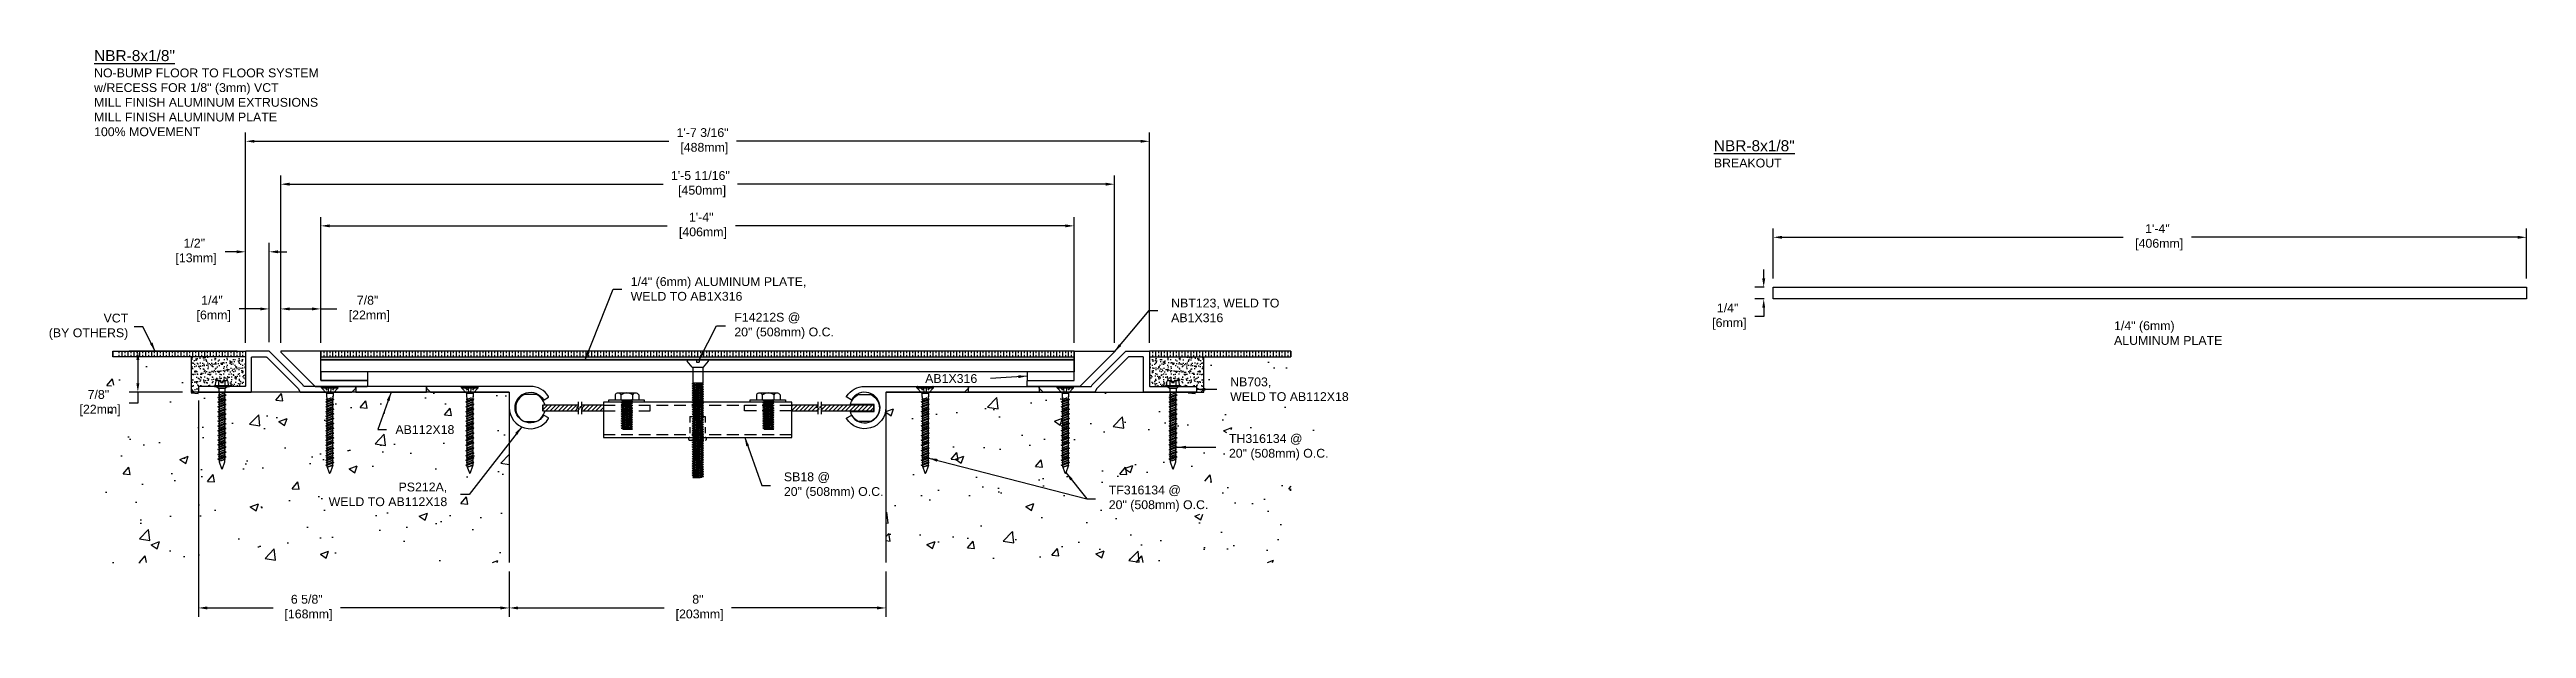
# Model space of a CAD drawing. Header units: inches. Extents: x -1.9 to 50.7, y -1.4 to 10.9.
import ezdxf

# ---------------------------------------------------------------- set-up
doc = ezdxf.new("R2010")
doc.units = ezdxf.units.IN
doc.header["$MEASUREMENT"] = 0
doc.linetypes.add('DASHED', pattern=[0.75, 0.5, -0.25])
doc.linetypes.add('HIDDEN', pattern=[0.375, 0.25, -0.125])
for name, color, linetype in [('Anchors', 4, 'Continuous'), ('Conditions', 1, 'Continuous'), ('Dimensions', 3, 'Continuous'), ('Metals', 7, 'Continuous'), ('Text', 2, 'Continuous')]:
    doc.layers.add(name, color=color, linetype=linetype)
doc.styles.add('ARIAL', font='arial.ttf')
doc.dimstyles.new('Arial', dxfattribs={"dimscale": 1.5, "dimtxt": 0.125, "dimasz": 0.125, "dimexe": 0.125, "dimexo": 0.125, "dimgap": 0.125, "dimtad": 0, "dimtih": 1, "dimtoh": 1, "dimdec": 4, "dimzin": 0, "dimdsep": 46, "dimlunit": 4, "dimtxsty": 'ARIAL', "dimcen": 0.125, "dimadec": 0, "dimazin": 0, "dimtfac": 1, "dimtdec": 4, "dimtofl": 0, "dimtmove": 0, "dimatfit": 3, "dimfxl": 0, "dimfrac": 2, "dimtolj": 1, "dimtzin": 0, "dimarcsym": 0})
pattern_1 = [(45, (0.02175, -9.89701), (-0.04419417, 0.04419417), [])]

msp = doc.modelspace()

# ---------------------------------------------------------------- texts
at = {"layer": 'Text', "char_height": 0.1875, "style": 'ARIAL'}
for s, insert, width, attachment_point in [('{\\H1.25x;\\LNBR-8x1/8"\\P}NO-BUMP FLOOR TO FLOOR SYSTEM\\Pw/RECESS FOR 1/8" (3mm) VCT\\PMILL FINISH ALUMINUM EXTRUSIONS\\PMILL FINISH ALUMINUM PLATE\\P100% MOVEMENT', (-0.96289, 10.8872), 7.5157046, 1), ('{\\H1.25x;\\LNBR-8x1/8"\\P}BREAKOUT', (33.43944, 8.97284), 7.5157046, 1), ('1/4" (6mm) ALUMINUM PLATE,\\PWELD TO AB1X316', (10.43398, 5.81086), 4.0266462, 4), ('\\A1;VCT\\P(BY OTHERS)', (-0.23736, 5.00927), 3.2442785, 6), ('F14212S @\\P20" (508mm) O.C.', (12.63486, 5.02654), 3.129799, 4), ('NBT123, WELD TO\\PAB1X316', (21.91285, 5.35527), 3.71707, 4), ('AB1X316', (17.79458, 3.90758), 2.3515419, 6), ('\\A1;NB703,\\PWELD TO AB112X18', (23.16613, 3.67983), 3.3329631, 4), ('\\A1;AB112X18', (5.43691, 2.82278), 3.129799, 4), ('TH316134 @\\P20" (508mm) O.C.', (23.14003, 2.44936), 2.3679874, 4), ('\\A1;PS212A,\\PWELD TO AB112X18', (6.53782, 1.44698), 3.5385649, 6), ('SB18 @\\P20" (508mm) O.C.', (13.68806, 1.63644), 2.7322932, 4), ('TF316134 @\\P20" (508mm) O.C.', (20.58769, 1.35625), 3.1226208, 4)]:
    msp.add_mtext(s, dxfattribs=dict(at, insert=insert, width=width, attachment_point=attachment_point))
at = {"layer": 'Text', "insert": (41.93921, 4.87373), "char_height": 0.1875, "attachment_point": 4, "style": 'ARIAL'}
msp.add_mtext('1/4" (6mm)\\PALUMINUM PLATE', dxfattribs=at)

# ---------------------------------------------------------------- blocks, each defined once
blk = doc.blocks.new('*D11')
at = {"layer": 'Defpoints', "color": 0}
for p in [(2.754, 6.602), (2.254, 4.482), (2.754, 4.492)]:
    blk.add_point(p, dxfattribs=at)
at = {"layer": 'Dimensions', "color": 0, "lineweight": -2}
for p, q in [((2.067, 6.602), (1.818, 6.602)), ((2.254, 4.67), (2.254, 6.79)), ((2.754, 4.68), (2.754, 6.79)), ((2.942, 6.602), (3.129, 6.602))]:
    blk.add_line(p, q, dxfattribs=at)
at = {"layer": 'Dimensions', "color": 0}
for points in [[(2.067, 6.633), (2.067, 6.571), (2.254, 6.602)], [(2.942, 6.633), (2.942, 6.571), (2.754, 6.602)]]:
    blk.add_solid(points, dxfattribs=at)
at = {"layer": 'Dimensions', "color": 0, "insert": (1.166, 6.602), "char_height": 0.1875, "attachment_point": 5, "style": 'ARIAL'}
blk.add_mtext('\\A1;1/2"\\P [13mm]', dxfattribs=at)
blk = doc.blocks.new('*D12')
at = {"layer": 'Defpoints', "color": 0}
for p in [(7.854, 0), (15.854, 0), (15.854, -0.965)]:
    blk.add_point(p, dxfattribs=at)
at = {"layer": 'Dimensions', "color": 0, "lineweight": -2}
for p, q in [((7.854, -0.188), (7.854, -1.153)), ((15.854, -0.188), (15.854, -1.153)), ((8.041, -0.965), (11.145, -0.965)), ((15.666, -0.965), (12.577, -0.965))]:
    blk.add_line(p, q, dxfattribs=at)
at = {"layer": 'Dimensions', "color": 0}
for points in [[(8.041, -0.934), (8.041, -0.997), (7.854, -0.965)], [(15.666, -0.934), (15.666, -0.997), (15.854, -0.965)]]:
    blk.add_solid(points, dxfattribs=at)
at = {"layer": 'Dimensions', "color": 0, "insert": (11.861, -0.965), "char_height": 0.1875, "attachment_point": 5, "style": 'ARIAL'}
blk.add_mtext('\\A1;8"\\P [203mm]', dxfattribs=at)
blk = doc.blocks.new('*D13')
at = {"layer": 'Defpoints', "color": 0}
for p in [(21.454, 8.95), (2.254, 4.482), (21.454, 4.482)]:
    blk.add_point(p, dxfattribs=at)
at = {"layer": 'Dimensions', "color": 0, "lineweight": -2}
for p, q in [((2.254, 4.67), (2.254, 9.137)), ((2.442, 8.95), (11.242, 8.95)), ((21.266, 8.95), (12.68, 8.95)), ((21.454, 4.67), (21.454, 9.137))]:
    blk.add_line(p, q, dxfattribs=at)
at = {"layer": 'Dimensions', "color": 0}
for points in [[(2.442, 8.981), (2.442, 8.919), (2.254, 8.95)], [(21.266, 8.981), (21.266, 8.919), (21.454, 8.95)]]:
    blk.add_solid(points, dxfattribs=at)
at = {"layer": 'Dimensions', "color": 0, "insert": (11.961, 8.95), "char_height": 0.1875, "attachment_point": 5, "style": 'ARIAL'}
blk.add_mtext('\\A1;1\'-7 3/16"\\P [488mm]', dxfattribs=at)
blk = doc.blocks.new('A$C63CB1885')
for p, q in [((-0.176, 0), (-0.175, 0.018)), ((-0.176, 0), (0.176, 0)), ((-0.176, 0), (-0.07, -0.113)), ((-0.163, 0.029), (0.163, 0.029)), ((0.07, -0.113), (0.176, 0)), ((0.176, 0), (0.175, 0.018)), ((-0.086, -0.302), (0.086, -0.251)), ((-0.086, -0.302), (-0.062, -0.289)), ((-0.086, -0.302), (-0.062, -0.315)), ((-0.086, -0.403), (0.086, -0.353)), ((-0.086, -0.403), (-0.062, -0.391)), ((-0.086, -0.403), (-0.062, -0.416)), ((-0.086, -0.505), (0.086, -0.454)), ((-0.086, -0.505), (-0.062, -0.492)), ((-0.086, -0.505), (-0.062, -0.518)), ((-0.074, -0.251), (0.032, -0.215)), ((-0.074, -0.251), (-0.062, -0.245)), ((-0.074, -0.251), (-0.062, -0.257)), ((-0.074, -0.353), (0.074, -0.302)), ((-0.074, -0.353), (-0.062, -0.346)), ((-0.074, -0.353), (-0.062, -0.359)), ((-0.074, -0.454), (0.074, -0.403)), ((-0.074, -0.454), (-0.062, -0.448)), ((-0.074, -0.454), (-0.062, -0.46)), ((-0.074, -0.556), (0.074, -0.505)), ((-0.07, -0.113), (0.07, -0.113)), ((-0.07, -0.113), (-0.07, -0.18)), ((-0.069, -0.189), (-0.063, -0.215)), ((-0.062, -0.245), (0.032, -0.215)), ((0.032, -0.215), (-0.062, -0.257)), ((-0.062, -0.225), (-0.062, -0.245)), ((0.062, -0.238), (-0.062, -0.289)), ((-0.062, -0.257), (-0.062, -0.289)), ((0.062, -0.264), (-0.062, -0.315)), ((-0.062, -0.346), (0.062, -0.296)), ((0.062, -0.308), (-0.062, -0.359)), ((-0.062, -0.315), (-0.062, -0.346)), ((0.062, -0.34), (-0.062, -0.391)), ((-0.062, -0.359), (-0.062, -0.391)), ((0.062, -0.366), (-0.062, -0.416)), ((-0.062, -0.448), (0.062, -0.397)), ((0.062, -0.41), (-0.062, -0.46)), ((-0.062, -0.416), (-0.062, -0.448)), ((0.062, -0.441), (-0.062, -0.492)), ((-0.062, -0.46), (-0.062, -0.492)), ((0.062, -0.467), (-0.062, -0.518)), ((-0.062, -0.55), (0.062, -0.499)), ((0.062, -0.511), (-0.062, -0.562)), ((-0.062, -0.518), (-0.062, -0.55)), ((0.062, -0.225), (0.062, -0.238)), ((0.086, -0.251), (0.062, -0.238)), ((0.086, -0.251), (0.062, -0.264)), ((0.062, -0.264), (0.062, -0.296)), ((0.074, -0.302), (0.062, -0.296)), ((0.074, -0.302), (0.062, -0.308)), ((0.062, -0.308), (0.062, -0.34)), ((0.086, -0.353), (0.062, -0.34)), ((0.086, -0.353), (0.062, -0.366)), ((0.062, -0.366), (0.062, -0.397)), ((0.074, -0.403), (0.062, -0.397)), ((0.074, -0.403), (0.062, -0.41)), ((0.062, -0.41), (0.062, -0.441)), ((0.086, -0.454), (0.062, -0.441)), ((0.086, -0.454), (0.062, -0.467)), ((0.062, -0.467), (0.062, -0.499)), ((0.074, -0.505), (0.062, -0.499)), ((0.074, -0.505), (0.062, -0.511)), ((0.062, -0.511), (0.062, -0.543)), ((0.069, -0.189), (0.063, -0.215)), ((0.07, -0.113), (0.07, -0.18)), ((-0.086, -0.607), (0.086, -0.556)), ((-0.086, -0.607), (-0.062, -0.594)), ((-0.086, -0.607), (-0.062, -0.619)), ((-0.086, -0.708), (0.086, -0.657)), ((-0.086, -0.708), (-0.062, -0.695)), ((-0.086, -0.708), (-0.062, -0.721)), ((-0.086, -0.81), (0.086, -0.759)), ((-0.086, -0.81), (-0.062, -0.797)), ((-0.086, -0.81), (-0.062, -0.823)), ((-0.086, -0.911), (0.086, -0.86)), ((-0.086, -0.911), (-0.062, -0.898)), ((-0.086, -0.911), (-0.062, -0.924)), ((-0.086, -1.013), (0.086, -0.962)), ((-0.086, -1.013), (-0.062, -1)), ((-0.086, -1.013), (-0.062, -1.026)), ((-0.074, -0.556), (-0.062, -0.55)), ((-0.074, -0.556), (-0.062, -0.562)), ((-0.074, -0.657), (0.074, -0.607)), ((-0.074, -0.657), (-0.062, -0.651)), ((-0.074, -0.657), (-0.062, -0.664)), ((-0.074, -0.759), (0.074, -0.708)), ((-0.074, -0.759), (-0.062, -0.753)), ((-0.074, -0.759), (-0.062, -0.765)), ((-0.074, -0.86), (0.074, -0.81)), ((-0.074, -0.86), (-0.062, -0.854)), ((-0.074, -0.86), (-0.062, -0.867)), ((-0.074, -0.962), (0.074, -0.911)), ((-0.074, -0.962), (-0.062, -0.956)), ((-0.074, -0.962), (-0.062, -0.968)), ((-0.074, -1.064), (0.074, -1.013)), ((0.062, -0.543), (-0.062, -0.594)), ((-0.062, -0.562), (-0.062, -0.594)), ((0.062, -0.569), (-0.062, -0.619)), ((-0.062, -0.651), (0.062, -0.6)), ((0.062, -0.613), (-0.062, -0.664)), ((-0.062, -0.619), (-0.062, -0.651)), ((0.062, -0.644), (-0.062, -0.695)), ((-0.062, -0.664), (-0.062, -0.695)), ((0.062, -0.67), (-0.062, -0.721)), ((-0.062, -0.753), (0.062, -0.702)), ((0.062, -0.714), (-0.062, -0.765)), ((-0.062, -0.721), (-0.062, -0.753)), ((0.062, -0.746), (-0.062, -0.797)), ((-0.062, -0.765), (-0.062, -0.797)), ((0.062, -0.772), (-0.062, -0.823)), ((-0.062, -0.854), (0.062, -0.804)), ((0.062, -0.816), (-0.062, -0.867)), ((-0.062, -0.823), (-0.062, -0.854)), ((0.062, -0.848), (-0.062, -0.898)), ((-0.062, -0.867), (-0.062, -0.898)), ((0.062, -0.873), (-0.062, -0.924)), ((-0.062, -0.956), (0.062, -0.905)), ((0.062, -0.917), (-0.062, -0.968)), ((-0.062, -0.924), (-0.062, -0.956)), ((0.062, -0.949), (-0.062, -1)), ((-0.062, -0.968), (-0.062, -1)), ((0.062, -0.975), (-0.062, -1.026)), ((-0.062, -1.057), (0.062, -1.007)), ((0.062, -1.019), (-0.062, -1.07)), ((-0.062, -1.026), (-0.062, -1.057)), ((0.062, -1.051), (-0.062, -1.101)), ((0.086, -0.556), (0.062, -0.543)), ((0.086, -0.556), (0.062, -0.569)), ((0.062, -0.569), (0.062, -0.6)), ((0.074, -0.607), (0.062, -0.6)), ((0.074, -0.607), (0.062, -0.613)), ((0.062, -0.613), (0.062, -0.644)), ((0.086, -0.657), (0.062, -0.644)), ((0.086, -0.657), (0.062, -0.67)), ((0.062, -0.67), (0.062, -0.702)), ((0.074, -0.708), (0.062, -0.702)), ((0.074, -0.708), (0.062, -0.714)), ((0.062, -0.714), (0.062, -0.746)), ((0.086, -0.759), (0.062, -0.746)), ((0.086, -0.759), (0.062, -0.772)), ((0.062, -0.772), (0.062, -0.804)), ((0.074, -0.81), (0.062, -0.804)), ((0.074, -0.81), (0.062, -0.816)), ((0.062, -0.816), (0.062, -0.848)), ((0.086, -0.86), (0.062, -0.848)), ((0.086, -0.86), (0.062, -0.873)), ((0.062, -0.873), (0.062, -0.905)), ((0.074, -0.911), (0.062, -0.905)), ((0.074, -0.911), (0.062, -0.917)), ((0.062, -0.917), (0.062, -0.949)), ((0.086, -0.962), (0.062, -0.949)), ((0.086, -0.962), (0.062, -0.975)), ((0.062, -0.975), (0.062, -1.007)), ((0.074, -1.013), (0.062, -1.007)), ((0.074, -1.013), (0.062, -1.019)), ((0.062, -1.019), (0.062, -1.051)), ((0.086, -1.064), (0.062, -1.051)), ((-0.086, -1.114), (0.086, -1.064)), ((-0.086, -1.114), (-0.062, -1.101)), ((-0.086, -1.114), (-0.062, -1.127)), ((-0.086, -1.222), (0.086, -1.171)), ((-0.086, -1.222), (-0.062, -1.209)), ((-0.086, -1.222), (-0.062, -1.235)), ((-0.086, -1.332), (0.086, -1.282)), ((-0.086, -1.332), (-0.062, -1.319)), ((-0.086, -1.332), (-0.062, -1.345)), ((-0.086, -1.438), (0.086, -1.387)), ((-0.086, -1.438), (-0.062, -1.425)), ((-0.086, -1.438), (-0.062, -1.451)), ((-0.086, -1.54), (0.086, -1.489)), ((-0.086, -1.54), (-0.062, -1.527)), ((-0.086, -1.54), (-0.062, -1.553)), ((-0.074, -1.064), (-0.062, -1.057)), ((-0.074, -1.064), (-0.062, -1.07)), ((-0.074, -1.171), (0.074, -1.121)), ((-0.074, -1.171), (-0.062, -1.165)), ((-0.074, -1.171), (-0.062, -1.178)), ((-0.074, -1.282), (0.074, -1.231)), ((-0.074, -1.282), (-0.062, -1.275)), ((-0.074, -1.282), (-0.062, -1.288)), ((-0.074, -1.387), (0.074, -1.336)), ((-0.074, -1.387), (-0.062, -1.381)), ((-0.074, -1.387), (-0.062, -1.393)), ((-0.074, -1.489), (0.074, -1.439)), ((-0.074, -1.489), (-0.062, -1.483)), ((-0.074, -1.489), (-0.062, -1.496)), ((-0.074, -1.592), (0.074, -1.541)), ((-0.062, -1.07), (-0.062, -1.101)), ((0.062, -1.077), (-0.062, -1.127)), ((-0.062, -1.165), (0.062, -1.115)), ((0.062, -1.127), (-0.062, -1.178)), ((-0.062, -1.127), (-0.062, -1.165)), ((0.062, -1.159), (-0.062, -1.209)), ((-0.062, -1.178), (-0.062, -1.209)), ((0.062, -1.184), (-0.062, -1.235)), ((-0.062, -1.275), (0.062, -1.225)), ((-0.062, -1.235), (-0.062, -1.275)), ((0.062, -1.237), (-0.062, -1.288)), ((0.062, -1.269), (-0.062, -1.319)), ((-0.062, -1.288), (-0.062, -1.319)), ((0.062, -1.295), (-0.062, -1.345)), ((-0.062, -1.381), (0.062, -1.33)), ((0.062, -1.343), (-0.062, -1.393)), ((-0.062, -1.345), (-0.062, -1.381)), ((0.062, -1.374), (-0.062, -1.425)), ((-0.062, -1.393), (-0.062, -1.425)), ((0.062, -1.4), (-0.062, -1.451)), ((-0.062, -1.483), (0.062, -1.433)), ((0.062, -1.445), (-0.062, -1.496)), ((-0.062, -1.451), (-0.062, -1.483)), ((0.062, -1.477), (-0.062, -1.527)), ((-0.062, -1.496), (-0.062, -1.527)), ((0.062, -1.502), (-0.062, -1.553)), ((-0.062, -1.586), (0.062, -1.535)), ((0.062, -1.547), (-0.062, -1.598)), ((-0.062, -1.553), (-0.062, -1.586)), ((0.086, -1.064), (0.062, -1.077)), ((0.062, -1.077), (0.062, -1.115)), ((0.074, -1.121), (0.062, -1.115)), ((0.074, -1.121), (0.062, -1.127)), ((0.062, -1.127), (0.062, -1.159)), ((0.086, -1.171), (0.062, -1.159)), ((0.086, -1.171), (0.062, -1.184)), ((0.062, -1.184), (0.062, -1.225)), ((0.074, -1.231), (0.062, -1.225)), ((0.074, -1.231), (0.062, -1.237)), ((0.062, -1.237), (0.062, -1.269)), ((0.086, -1.282), (0.062, -1.269)), ((0.086, -1.282), (0.062, -1.295)), ((0.062, -1.295), (0.062, -1.33)), ((0.074, -1.336), (0.062, -1.33)), ((0.074, -1.336), (0.062, -1.343)), ((0.062, -1.343), (0.062, -1.374)), ((0.086, -1.387), (0.062, -1.374)), ((0.086, -1.387), (0.062, -1.4)), ((0.062, -1.4), (0.062, -1.433)), ((0.074, -1.439), (0.062, -1.433)), ((0.074, -1.439), (0.062, -1.445)), ((0.062, -1.445), (0.062, -1.477)), ((0.086, -1.489), (0.062, -1.477)), ((0.086, -1.489), (0.062, -1.502)), ((0.062, -1.502), (0.062, -1.535)), ((0.074, -1.541), (0.062, -1.535)), ((0.074, -1.541), (0.062, -1.547)), ((0.062, -1.547), (0.062, -1.579)), ((-0.086, -1.643), (0.086, -1.592)), ((-0.086, -1.643), (-0.062, -1.63)), ((-0.086, -1.643), (-0.062, -1.655)), ((-0.074, -1.592), (-0.062, -1.586)), ((-0.074, -1.592), (-0.062, -1.598)), ((0.062, -1.579), (-0.062, -1.63)), ((-0.062, -1.598), (-0.062, -1.63)), ((0.062, -1.605), (-0.062, -1.655)), ((-0.06, -1.668), (-0.01, -1.81)), ((-0.034, -1.679), (0.062, -1.636)), ((-0.034, -1.679), (0.074, -1.643)), ((0.062, -1.649), (-0.034, -1.679)), ((0.06, -1.668), (0.01, -1.81)), ((0.086, -1.592), (0.062, -1.579)), ((0.086, -1.592), (0.062, -1.605)), ((0.062, -1.605), (0.062, -1.652)), ((0.074, -1.643), (0.062, -1.636)), ((0.074, -1.643), (0.062, -1.649))]:
    blk.add_line(p, q)
at = {"linetype": 'DASHED', "ltscale": 0.025}
for p, q in [((-0.113, 0.029), (-0.024, -0.106)), ((-0.024, -0.106), (-0.031, 0.028)), ((0.024, -0.106), (0.031, 0.029)), ((0.112, 0.029), (0.024, -0.106)), ((-0.024, -0.106), (0.024, -0.106))]:
    blk.add_line(p, q, dxfattribs=at)
for centre, radius, start, end in [((-0.163, 0.017), 0.0112, 90, 175), ((0.163, 0.017), 0.0112, 5, 90), ((-0.023, -0.18), 0.0465, 180, 191.9357), ((-0.109, -0.225), 0.0465, 0, 11.9357), ((0.109, -0.225), 0.0465, 168.0643, 180), ((0.023, -0.18), 0.0465, 348.0643, 0), ((-0.016, -1.652), 0.0465, 183.9476, 199.3058), ((0, -1.806), 0.0106, 204.1001, 335.8999), ((0.016, -1.652), 0.0465, 340.6942, 0)]:
    blk.add_arc(centre, radius, start, end)
blk = doc.blocks.new('TF316134')
blk.add_blockref('A$C63CB1885', (0, -0.0285))
blk = doc.blocks.new('TH316134')
for p, q in [((-0.157, 0.019), (0.157, 0.019)), ((-0.157, 0), (-0.157, 0.019)), ((-0.157, 0), (0.157, 0)), ((-0.135, 0.029), (-0.129, 0.1)), ((-0.115, 0), (-0.07, -0.045)), ((-0.097, 0.127), (-0.027, 0.127)), ((-0.065, 0.019), (-0.065, 0.1)), ((-0.023, 0.083), (-0.027, 0.127)), ((-0.023, 0.083), (0.023, 0.083)), ((0.023, 0.083), (0.027, 0.127)), ((0.027, 0.127), (0.097, 0.127)), ((0.064, 0.019), (0.064, 0.1)), ((0.115, 0), (0.07, -0.045)), ((0.135, 0.029), (0.129, 0.1)), ((0.157, 0.019), (0.157, 0)), ((-0.086, -0.234), (0.086, -0.184)), ((-0.086, -0.336), (0.086, -0.285)), ((-0.086, -0.437), (0.086, -0.387)), ((-0.086, -0.539), (0.086, -0.488)), ((-0.074, -0.184), (0.032, -0.147)), ((-0.074, -0.285), (0.074, -0.234)), ((-0.074, -0.387), (0.074, -0.336)), ((-0.074, -0.488), (0.074, -0.437)), ((0.032, -0.147), (-0.062, -0.19)), ((-0.062, -0.177), (0.032, -0.147)), ((0.062, -0.171), (-0.062, -0.221)), ((0.062, -0.197), (-0.062, -0.247)), ((-0.062, -0.279), (0.062, -0.228)), ((0.062, -0.241), (-0.062, -0.291)), ((0.062, -0.272), (-0.062, -0.323)), ((0.062, -0.298), (-0.062, -0.349)), ((-0.062, -0.381), (0.062, -0.33)), ((0.062, -0.342), (-0.062, -0.393)), ((0.062, -0.374), (-0.062, -0.425)), ((0.062, -0.4), (-0.062, -0.45)), ((-0.062, -0.482), (0.062, -0.431)), ((0.062, -0.444), (-0.062, -0.494)), ((0.062, -0.475), (-0.062, -0.526)), ((0.062, -0.501), (-0.062, -0.552)), ((-0.086, -0.641), (0.086, -0.59)), ((-0.086, -0.742), (0.086, -0.691)), ((-0.086, -0.844), (0.086, -0.793)), ((-0.086, -0.945), (0.086, -0.895)), ((-0.086, -1.047), (0.086, -0.996)), ((-0.074, -0.59), (0.074, -0.539)), ((-0.074, -0.691), (0.074, -0.641)), ((-0.074, -0.793), (0.074, -0.742)), ((-0.074, -0.895), (0.074, -0.844)), ((-0.074, -0.996), (0.074, -0.945)), ((-0.074, -1.09), (0.074, -1.039)), ((-0.062, -0.584), (0.062, -0.533)), ((0.062, -0.545), (-0.062, -0.596)), ((0.062, -0.577), (-0.062, -0.628)), ((0.062, -0.603), (-0.062, -0.654)), ((-0.062, -0.685), (0.062, -0.634)), ((0.062, -0.647), (-0.062, -0.698)), ((0.062, -0.678), (-0.062, -0.729)), ((0.062, -0.704), (-0.062, -0.755)), ((-0.062, -0.787), (0.062, -0.736)), ((0.062, -0.748), (-0.062, -0.799)), ((0.062, -0.78), (-0.062, -0.831)), ((0.062, -0.806), (-0.062, -0.857)), ((-0.062, -0.888), (0.062, -0.838)), ((0.062, -0.85), (-0.062, -0.901)), ((0.062, -0.882), (-0.062, -0.932)), ((0.062, -0.907), (-0.062, -0.958)), ((-0.062, -0.99), (0.062, -0.939)), ((0.062, -0.951), (-0.062, -1.002)), ((0.062, -0.983), (-0.062, -1.034)), ((0.062, -1.009), (-0.062, -1.06)), ((-0.062, -1.084), (0.062, -1.033)), ((0.062, -1.045), (-0.062, -1.096)), ((-0.086, -1.141), (0.086, -1.09)), ((-0.086, -1.242), (0.086, -1.191)), ((-0.086, -1.344), (0.086, -1.293)), ((-0.086, -1.445), (0.086, -1.395)), ((-0.086, -1.547), (0.086, -1.496)), ((-0.074, -1.191), (0.074, -1.141)), ((-0.074, -1.293), (0.074, -1.242)), ((-0.074, -1.395), (0.074, -1.344)), ((-0.074, -1.496), (0.074, -1.445)), ((0.062, -1.077), (-0.062, -1.128)), ((0.062, -1.103), (-0.062, -1.154)), ((-0.062, -1.185), (0.062, -1.134)), ((0.062, -1.147), (-0.062, -1.198)), ((0.062, -1.178), (-0.062, -1.229)), ((0.062, -1.204), (-0.062, -1.255)), ((-0.062, -1.287), (0.062, -1.236)), ((0.062, -1.248), (-0.062, -1.299)), ((0.062, -1.28), (-0.062, -1.331)), ((0.062, -1.306), (-0.062, -1.357)), ((-0.062, -1.388), (0.062, -1.338)), ((0.062, -1.35), (-0.062, -1.401)), ((0.062, -1.382), (-0.062, -1.432)), ((0.062, -1.407), (-0.062, -1.458)), ((-0.062, -1.49), (0.062, -1.439)), ((0.062, -1.451), (-0.062, -1.502)), ((0.062, -1.483), (-0.062, -1.534)), ((0.062, -1.509), (-0.062, -1.56)), ((-0.034, -1.584), (0.062, -1.541)), ((-0.034, -1.584), (0.074, -1.547)), ((0.062, -1.553), (-0.034, -1.584))]:
    blk.add_line(p, q)
blk.add_lwpolyline([(0.07, -0.045), (-0.07, -0.045), (-0.07, -0.112, 0.052126), (-0.069, -0.122), (-0.063, -0.148, -0.052126), (-0.062, -0.157), (-0.062, -0.177), (-0.074, -0.184), (-0.062, -0.19), (-0.062, -0.221), (-0.086, -0.234), (-0.062, -0.247), (-0.062, -0.279), (-0.074, -0.285), (-0.062, -0.291), (-0.062, -0.323), (-0.086, -0.336), (-0.062, -0.349), (-0.062, -0.381), (-0.074, -0.387), (-0.062, -0.393), (-0.062, -0.425), (-0.086, -0.437), (-0.062, -0.45), (-0.062, -0.482), (-0.074, -0.488), (-0.062, -0.494), (-0.062, -0.526), (-0.086, -0.539), (-0.062, -0.552), (-0.062, -0.584), (-0.074, -0.59), (-0.062, -0.596), (-0.062, -0.628), (-0.086, -0.641), (-0.062, -0.654), (-0.062, -0.685), (-0.074, -0.691), (-0.062, -0.698), (-0.062, -0.729), (-0.086, -0.742), (-0.062, -0.755), (-0.062, -0.787), (-0.074, -0.793), (-0.062, -0.799), (-0.062, -0.831), (-0.086, -0.844), (-0.062, -0.857), (-0.062, -0.888), (-0.074, -0.895), (-0.062, -0.901), (-0.062, -0.932), (-0.086, -0.945), (-0.062, -0.958), (-0.062, -0.99), (-0.074, -0.996), (-0.062, -1.002), (-0.062, -1.034), (-0.086, -1.047), (-0.062, -1.06), (-0.062, -1.084), (-0.074, -1.09), (-0.062, -1.096), (-0.062, -1.128), (-0.086, -1.141), (-0.062, -1.154), (-0.062, -1.185), (-0.074, -1.191), (-0.062, -1.198), (-0.062, -1.229), (-0.086, -1.242), (-0.062, -1.255), (-0.062, -1.287), (-0.074, -1.293), (-0.062, -1.299), (-0.062, -1.331), (-0.086, -1.344), (-0.062, -1.357), (-0.062, -1.388), (-0.074, -1.395), (-0.062, -1.401), (-0.062, -1.432), (-0.086, -1.445), (-0.062, -1.458), (-0.062, -1.49), (-0.074, -1.496), (-0.062, -1.502), (-0.062, -1.534), (-0.086, -1.547), (-0.062, -1.56), (-0.062, -1.586, 0.084437), (-0.06, -1.601), (-0.01, -1.744, 0.648167), (0.01, -1.744), (0.06, -1.601, 0.084437), (0.062, -1.586), (0.062, -1.553), (0.074, -1.547), (0.062, -1.541), (0.062, -1.509), (0.086, -1.496), (0.062, -1.483), (0.062, -1.451), (0.074, -1.445), (0.062, -1.439), (0.062, -1.407), (0.086, -1.395), (0.062, -1.382), (0.062, -1.35), (0.074, -1.344), (0.062, -1.338), (0.062, -1.306), (0.086, -1.293), (0.062, -1.28), (0.062, -1.248), (0.074, -1.242), (0.062, -1.236), (0.062, -1.204), (0.086, -1.191), (0.062, -1.178), (0.062, -1.147), (0.074, -1.141), (0.062, -1.134), (0.062, -1.103), (0.086, -1.09), (0.062, -1.077), (0.062, -1.045), (0.074, -1.039), (0.062, -1.033), (0.062, -1.009), (0.086, -0.996), (0.062, -0.983), (0.062, -0.951), (0.074, -0.945), (0.062, -0.939), (0.062, -0.907), (0.086, -0.895), (0.062, -0.882), (0.062, -0.85), (0.074, -0.844), (0.062, -0.838), (0.062, -0.806), (0.086, -0.793), (0.062, -0.78), (0.062, -0.748), (0.074, -0.742), (0.062, -0.736), (0.062, -0.704), (0.086, -0.691), (0.062, -0.678), (0.062, -0.647), (0.074, -0.641), (0.062, -0.634), (0.062, -0.603), (0.086, -0.59), (0.062, -0.577), (0.062, -0.545), (0.074, -0.539), (0.062, -0.533), (0.062, -0.501), (0.086, -0.488), (0.062, -0.475), (0.062, -0.444), (0.074, -0.437), (0.062, -0.431), (0.062, -0.4), (0.086, -0.387), (0.062, -0.374), (0.062, -0.342), (0.074, -0.336), (0.062, -0.33), (0.062, -0.298), (0.086, -0.285), (0.062, -0.272), (0.062, -0.241), (0.074, -0.234), (0.062, -0.228), (0.062, -0.197), (0.086, -0.184), (0.062, -0.171), (0.062, -0.157, -0.052126), (0.063, -0.148), (0.069, -0.122, 0.052126), (0.07, -0.112)], format="xyb", close=True)
for centre, radius, start, end in [((-0.146, 0.03), 0.0112, 270, 355), ((-0.097, 0.095), 0.0327, 9.285, 170.715), ((0, 0.038), 0.0896, 107.4215, 136.0407), ((0, 0.038), 0.0896, 43.9593, 72.5785), ((0.097, 0.095), 0.0327, 9.285, 170.715), ((0.146, 0.03), 0.0112, 185, 270)]:
    blk.add_arc(centre, radius, start, end)
blk = doc.blocks.new('NB703')
at = {"linetype": 'Continuous', "flags": 128}
blk.add_lwpolyline([(-0.552, 0), (0.553, 0, 0.414214), (0.563, 0.01), (0.563, 0.74, -0.414214), (0.573, 0.75), (0.882, 0.75, -0.198912), (0.889, 0.747), (1.555, 0.08, -0.065543), (1.557, 0.078), (1.599, 0.005, 0.267949), (1.608, 0), (2.686, 0, 0.198912), (2.693, 0.003), (2.78, 0.09), (2.78, 0.115, 0.414214), (2.77, 0.125), (1.68, 0.125, -0.267949), (1.671, 0.13), (1.657, 0.155, 0.065543), (1.655, 0.157), (0.94, 0.872, 0.198912), (0.933, 0.875), (0.447, 0.875, 0.414214), (0.437, 0.865), (0.437, 0.135, -0.414214), (0.428, 0.125), (-0.552, 0.125, 0.414214), (-0.562, 0.115), (-0.562, 0.01, 0.414214)], format="xyb", close=True, dxfattribs=at)
blk = doc.blocks.new('*D14')
at = {"layer": 'Defpoints', "color": 0}
for p in [(3, 5.388), (2.754, 4.492), (3, 4.477)]:
    blk.add_point(p, dxfattribs=at)
at = {"layer": 'Dimensions', "color": 0, "lineweight": -2}
for p, q in [((2.567, 5.388), (2.12, 5.388)), ((2.754, 4.68), (2.754, 5.576)), ((3, 4.665), (3, 5.576)), ((3.188, 5.388), (3.375, 5.388))]:
    blk.add_line(p, q, dxfattribs=at)
at = {"layer": 'Dimensions', "color": 0}
for points in [[(2.567, 5.419), (2.567, 5.357), (2.754, 5.388)], [(3.188, 5.419), (3.188, 5.357), (3, 5.388)]]:
    blk.add_solid(points, dxfattribs=at)
at = {"layer": 'Dimensions', "color": 0, "insert": (1.541, 5.388), "char_height": 0.1875, "attachment_point": 5, "style": 'ARIAL'}
blk.add_mtext('\\A1;1/4"\\P [6mm]', dxfattribs=at)
blk = doc.blocks.new('*D15')
at = {"layer": 'Defpoints', "color": 0}
for p in [(1.254, 3.627), (7.854, 0), (7.854, -0.965)]:
    blk.add_point(p, dxfattribs=at)
at = {"layer": 'Dimensions', "color": 0, "lineweight": -2}
for p, q in [((1.254, 3.44), (1.254, -1.153)), ((7.854, -0.188), (7.854, -1.153)), ((1.442, -0.965), (2.838, -0.965)), ((7.666, -0.965), (4.27, -0.965))]:
    blk.add_line(p, q, dxfattribs=at)
at = {"layer": 'Dimensions', "color": 0}
for points in [[(1.442, -0.934), (1.442, -0.997), (1.254, -0.965)], [(7.666, -0.934), (7.666, -0.997), (7.854, -0.965)]]:
    blk.add_solid(points, dxfattribs=at)
at = {"layer": 'Dimensions', "color": 0, "insert": (3.554, -0.965), "char_height": 0.1875, "attachment_point": 5, "style": 'ARIAL'}
blk.add_mtext('\\A1;6 5/8"\\P [168mm]', dxfattribs=at)
blk = doc.blocks.new('*D16')
at = {"layer": 'Defpoints', "color": 0}
for p in [(3, 5.388), (3, 4.477), (3.854, 4.477)]:
    blk.add_point(p, dxfattribs=at)
at = {"layer": 'Dimensions', "color": 0, "lineweight": -2}
for p, q in [((3, 4.665), (3, 5.576)), ((3.188, 5.388), (3.666, 5.388)), ((3.854, 4.665), (3.854, 5.576)), ((3.854, 5.388), (4.194, 5.388))]:
    blk.add_line(p, q, dxfattribs=at)
at = {"layer": 'Dimensions', "color": 0}
for points in [[(3.188, 5.419), (3.188, 5.357), (3, 5.388)], [(3.666, 5.419), (3.666, 5.357), (3.854, 5.388)]]:
    blk.add_solid(points, dxfattribs=at)
at = {"layer": 'Dimensions', "color": 0, "insert": (4.846, 5.388), "char_height": 0.1875, "attachment_point": 5, "style": 'ARIAL'}
blk.add_mtext('\\A1;7/8"\\P [22mm]', dxfattribs=at)
blk = doc.blocks.new('*D17')
at = {"layer": 'Defpoints', "color": 0}
for p in [(3, 8.038), (3, 4.477), (20.708, 4.477)]:
    blk.add_point(p, dxfattribs=at)
at = {"layer": 'Dimensions', "color": 0, "lineweight": -2}
for p, q in [((3, 4.665), (3, 8.226)), ((3.188, 8.038), (11.122, 8.038)), ((20.52, 8.038), (12.706, 8.038)), ((20.708, 4.665), (20.708, 8.226))]:
    blk.add_line(p, q, dxfattribs=at)
at = {"layer": 'Dimensions', "color": 0}
for points in [[(3.188, 8.07), (3.188, 8.007), (3, 8.038)], [(20.52, 8.07), (20.52, 8.007), (20.708, 8.038)]]:
    blk.add_solid(points, dxfattribs=at)
at = {"layer": 'Dimensions', "color": 0, "insert": (11.914, 8.038), "char_height": 0.1875, "attachment_point": 5, "style": 'ARIAL'}
blk.add_mtext('\\A1;1\'-5 11/16"\\P [450mm]', dxfattribs=at)
blk = doc.blocks.new('PS212A')
at = {"linetype": 'Continuous', "flags": 128}
blk.add_lwpolyline([(0.45, 0.125), (-1.747, 0.125, 0.414214), (-1.757, 0.115), (-1.757, 0.094, 0.198912), (-1.754, 0.087), (-1.67, 0.003, 0.198912), (-1.663, 0), (-0.01, 0, -0.414214), (0, -0.01), (0, -0.325, 0.758338), (0.834, -0.559, 0.420887), (0.831, -0.545), (0.74, -0.492, 0.405496), (0.726, -0.496, -3.520953), (0.726, -0.154, 0.405496), (0.74, -0.158), (0.831, -0.105, 0.420887), (0.834, -0.091, 0.261868)], format="xyb", close=True, dxfattribs=at)
blk = doc.blocks.new('NBT123')
blk.add_lwpolyline([(-0.985, 0.61, 0.414214), (-1, 0.625), (-1.824, 0.625, 0.668179), (-1.834, 0.599), (-1.114, -0.121, 0.198912), (-1.104, -0.125), (0, -0.125, 0.414214), (0.015, -0.11), (0.015, -0.015, 0.414214), (0, 0), (-0.97, 0, -0.414214), (-0.985, 0.015)], format="xyb", close=True)
blk = doc.blocks.new('*D19')
at = {"layer": 'Defpoints', "color": 0}
for p in [(19.854, 7.153), (3.854, 4.477), (19.854, 4.477)]:
    blk.add_point(p, dxfattribs=at)
at = {"layer": 'Dimensions', "color": 0, "lineweight": -2}
for p, q in [((3.854, 4.665), (3.854, 7.341)), ((4.041, 7.153), (11.207, 7.153)), ((19.666, 7.153), (12.657, 7.153)), ((19.854, 4.665), (19.854, 7.341))]:
    blk.add_line(p, q, dxfattribs=at)
at = {"layer": 'Dimensions', "color": 0}
for points in [[(4.041, 7.184), (4.041, 7.122), (3.854, 7.153)], [(19.666, 7.184), (19.666, 7.122), (19.854, 7.153)]]:
    blk.add_solid(points, dxfattribs=at)
at = {"layer": 'Dimensions', "color": 0, "insert": (11.932, 7.153), "char_height": 0.1875, "attachment_point": 5, "style": 'ARIAL'}
blk.add_mtext('\\A1;1\'-4"\\P [406mm]', dxfattribs=at)
blk = doc.blocks.new('*D20')
at = {"layer": 'Defpoints', "color": 0}
for p in [(50.698, 6.91), (34.698, 5.849), (50.698, 5.849)]:
    blk.add_point(p, dxfattribs=at)
at = {"layer": 'Dimensions', "color": 0, "lineweight": -2}
for p, q in [((34.698, 6.037), (34.698, 7.097)), ((34.886, 6.91), (42.136, 6.91)), ((50.511, 6.91), (43.586, 6.91)), ((50.698, 6.037), (50.698, 7.097))]:
    blk.add_line(p, q, dxfattribs=at)
at = {"layer": 'Dimensions', "color": 0}
for points in [[(34.886, 6.941), (34.886, 6.879), (34.698, 6.91)], [(50.511, 6.941), (50.511, 6.879), (50.698, 6.91)]]:
    blk.add_solid(points, dxfattribs=at)
at = {"layer": 'Dimensions', "color": 0, "insert": (42.861, 6.91), "char_height": 0.1875, "attachment_point": 5, "style": 'ARIAL'}
blk.add_mtext('\\A1;1\'-4"\\P [406mm]', dxfattribs=at)
blk = doc.blocks.new('*D21')
at = {"layer": 'Defpoints', "color": 0}
for p in [(34.698, 5.849), (34.498, 5.599), (34.698, 5.599)]:
    blk.add_point(p, dxfattribs=at)
at = {"layer": 'Dimensions', "color": 0, "lineweight": -2}
for p, q in [((34.511, 5.849), (34.311, 5.849)), ((34.498, 6.037), (34.498, 6.224)), ((34.511, 5.599), (34.311, 5.599)), ((34.498, 5.412), (34.498, 5.224)), ((34.498, 5.224), (34.311, 5.224))]:
    blk.add_line(p, q, dxfattribs=at)
at = {"layer": 'Dimensions', "color": 0}
for points in [[(34.467, 6.037), (34.53, 6.037), (34.498, 5.849)], [(34.467, 5.412), (34.53, 5.412), (34.498, 5.599)]]:
    blk.add_solid(points, dxfattribs=at)
at = {"layer": 'Dimensions', "color": 0, "insert": (33.732, 5.224), "char_height": 0.1875, "attachment_point": 5, "style": 'ARIAL'}
blk.add_mtext('\\A1;1/4"\\P [6mm]', dxfattribs=at)
blk = doc.blocks.new('AB1X316')
at = {"layer": 'Metals'}
blk.add_lwpolyline([(-0.5, 0), (0.5, 0), (0.5, 0.1875), (-0.5, 0.1875)], close=True, dxfattribs=at)
blk = doc.blocks.new('H1458S')
for p, q in [((-0.25, 0.104), (-0.25, 0)), ((-0.25, 0), (0.25, 0)), ((-0.188, 0.144), (0.187, 0.144)), ((-0.125, 0), (-0.125, 0.104)), ((-0.119, 0), (-0.085, -0.02)), ((-0.085, -0.02), (0.048, 0)), ((0.125, 0), (0.125, 0.104)), ((0.25, 0.104), (0.25, 0)), ((-0.119, -0.05), (0.119, -0.025)), ((-0.119, -0.05), (-0.085, -0.03)), ((-0.119, -0.05), (-0.085, -0.07)), ((-0.119, -0.1), (0.119, -0.075)), ((-0.119, -0.1), (-0.085, -0.08)), ((-0.119, -0.1), (-0.085, -0.12)), ((-0.119, -0.15), (0.119, -0.125)), ((-0.119, -0.15), (-0.085, -0.13)), ((-0.119, -0.15), (-0.085, -0.17)), ((-0.119, -0.2), (0.119, -0.175)), ((-0.119, -0.2), (-0.085, -0.18)), ((-0.119, -0.2), (-0.085, -0.22)), ((-0.119, -0.25), (0.119, -0.225)), ((-0.119, -0.25), (-0.085, -0.23)), ((-0.119, -0.25), (-0.085, -0.27)), ((-0.119, -0.3), (0.119, -0.275)), ((-0.119, -0.3), (-0.085, -0.28)), ((-0.119, -0.3), (-0.085, -0.32)), ((-0.119, -0.35), (0.119, -0.325)), ((-0.119, -0.35), (-0.085, -0.33)), ((-0.119, -0.35), (-0.085, -0.37)), ((-0.119, -0.4), (0.119, -0.375)), ((-0.119, -0.4), (-0.085, -0.38)), ((-0.119, -0.4), (-0.085, -0.42)), ((-0.119, -0.45), (0.119, -0.425)), ((-0.119, -0.45), (-0.085, -0.43)), ((-0.119, -0.45), (-0.085, -0.47)), ((-0.119, -0.5), (0.119, -0.475)), ((-0.119, -0.5), (-0.085, -0.48)), ((-0.119, -0.5), (-0.085, -0.52)), ((-0.119, -0.55), (0.119, -0.525)), ((-0.085, -0.03), (0.085, -0.005)), ((-0.085, -0.02), (-0.085, -0.03)), ((-0.085, -0.07), (0.085, -0.045)), ((-0.085, -0.08), (0.085, -0.055)), ((-0.085, -0.07), (-0.085, -0.08)), ((-0.085, -0.12), (0.085, -0.095)), ((-0.085, -0.13), (0.085, -0.105)), ((-0.085, -0.12), (-0.085, -0.13)), ((-0.085, -0.17), (0.085, -0.145)), ((-0.085, -0.18), (0.085, -0.155)), ((-0.085, -0.17), (-0.085, -0.18)), ((-0.085, -0.22), (0.085, -0.195)), ((-0.085, -0.23), (0.085, -0.205)), ((-0.085, -0.22), (-0.085, -0.23)), ((-0.085, -0.27), (0.085, -0.245)), ((-0.085, -0.28), (0.085, -0.255)), ((-0.085, -0.27), (-0.085, -0.28)), ((-0.085, -0.32), (0.085, -0.295)), ((-0.085, -0.33), (0.085, -0.305)), ((-0.085, -0.32), (-0.085, -0.33)), ((-0.085, -0.37), (0.085, -0.345)), ((-0.085, -0.38), (0.085, -0.355)), ((-0.085, -0.37), (-0.085, -0.38)), ((-0.085, -0.42), (0.085, -0.395)), ((-0.085, -0.43), (0.085, -0.405)), ((-0.085, -0.42), (-0.085, -0.43)), ((-0.085, -0.47), (0.085, -0.445)), ((-0.085, -0.48), (0.085, -0.455)), ((-0.085, -0.47), (-0.085, -0.48)), ((-0.085, -0.52), (0.085, -0.495)), ((-0.085, -0.53), (0.085, -0.505)), ((-0.085, -0.52), (-0.085, -0.53)), ((0.094, 0), (0.085, -0.005)), ((0.119, -0.025), (0.085, -0.005)), ((0.119, -0.025), (0.085, -0.045)), ((0.085, -0.045), (0.085, -0.055)), ((0.119, -0.075), (0.085, -0.055)), ((0.119, -0.075), (0.085, -0.095)), ((0.085, -0.095), (0.085, -0.105)), ((0.119, -0.125), (0.085, -0.105)), ((0.119, -0.125), (0.085, -0.145)), ((0.085, -0.145), (0.085, -0.155)), ((0.119, -0.175), (0.085, -0.155)), ((0.119, -0.175), (0.085, -0.195)), ((0.085, -0.195), (0.085, -0.205)), ((0.119, -0.225), (0.085, -0.205)), ((0.119, -0.225), (0.085, -0.245)), ((0.085, -0.245), (0.085, -0.255)), ((0.119, -0.275), (0.085, -0.255)), ((0.119, -0.275), (0.085, -0.295)), ((0.085, -0.295), (0.085, -0.305)), ((0.119, -0.325), (0.085, -0.305)), ((0.119, -0.325), (0.085, -0.345)), ((0.085, -0.345), (0.085, -0.355)), ((0.119, -0.375), (0.085, -0.355)), ((0.119, -0.375), (0.085, -0.395)), ((0.085, -0.395), (0.085, -0.405)), ((0.119, -0.425), (0.085, -0.405)), ((0.119, -0.425), (0.085, -0.445)), ((0.085, -0.445), (0.085, -0.455)), ((0.119, -0.475), (0.085, -0.455)), ((0.119, -0.475), (0.085, -0.495)), ((0.085, -0.495), (0.085, -0.505)), ((0.119, -0.525), (0.085, -0.505)), ((0.119, -0.525), (0.085, -0.545)), ((-0.119, -0.55), (-0.085, -0.53)), ((-0.119, -0.55), (-0.085, -0.57)), ((-0.119, -0.6), (0.119, -0.575)), ((-0.119, -0.6), (-0.085, -0.58)), ((-0.119, -0.6), (-0.085, -0.62)), ((-0.085, -0.57), (0.085, -0.545)), ((-0.085, -0.58), (0.085, -0.555)), ((-0.085, -0.57), (-0.085, -0.58)), ((-0.085, -0.62), (0.085, -0.595)), ((-0.085, -0.62), (-0.085, -0.625)), ((-0.085, -0.625), (0.119, -0.625)), ((-0.048, -0.625), (0.085, -0.605)), ((0.085, -0.545), (0.085, -0.555)), ((0.119, -0.575), (0.085, -0.555)), ((0.119, -0.575), (0.085, -0.595)), ((0.085, -0.595), (0.085, -0.605)), ((0.119, -0.625), (0.085, -0.605))]:
    blk.add_line(p, q)
for centre, radius, start, end in [((-0.188, 0.075), 0.0688, 24.7615, 155.2385), ((0, -0.071), 0.215, 54.5107, 125.4893), ((0.187, 0.075), 0.0688, 24.7615, 155.2385)]:
    blk.add_arc(centre, radius, start, end)
blk = doc.blocks.new('RIVNUT')
at = {"linetype": 'HIDDEN', "ltscale": 0.5}
for p, q in [((-0.133, 0.381), (-0.133, -0.063)), ((-0.133, 0.381), (0.198, 0.381)), ((0.198, 0.381), (0.198, -0.063))]:
    blk.add_line(p, q, dxfattribs=at)
blk.add_line((-0.143, -0.063), (0.189, -0.063))
at = {"linetype": 'HIDDEN', "ltscale": 0.125}
blk.add_line((-0.135, -0.119), (0.2, -0.119), dxfattribs=at)
for centre, start, end in [((-0.133, -0.091), 90, 267.037), ((0.198, -0.091), 272.963, 90)]:
    blk.add_arc(centre, 0.028, start, end, dxfattribs=at)
blk = doc.blocks.new('SB18')
h = blk.add_hatch()
h.set_pattern_fill('ANSI31', color=256, scale=0.5, style=0)
h.set_pattern_definition(pattern_1)
h.paths.add_polyline_path([(-2.516, -0.12), (-2.516, -0.09), (-2.488, -0.071), (-2.545, -0.049), (-2.516, -0.03), (-2.516, 0), (-3.266, 0), (-3.266, -0.12)])
h.paths.add_polyline_path([(-2.446, 0), (-2.446, -0.03), (-2.475, -0.049), (-2.418, -0.071), (-2.446, -0.09), (-2.446, -0.12), (-1.978, -0.12), (-1.978, 0)])
h = blk.add_hatch()
h.set_pattern_fill('ANSI31', color=256, scale=0.5, style=0)
h.set_pattern_definition(pattern_1)
h.paths.add_polyline_path([(2.579, -0.12), (2.579, -0.09), (2.608, -0.071), (2.55, -0.049), (2.579, -0.03), (2.579, 0), (2.021, 0), (2.021, -0.12)])
h.paths.add_polyline_path([(2.649, 0), (2.649, -0.03), (2.62, -0.049), (2.678, -0.071), (2.649, -0.09), (2.649, -0.12), (3.766, -0.12), (3.766, 0)])
for p, q in [((-2.516, 0.07), (-2.516, -0.03)), ((-2.446, 0.07), (-2.446, -0.03)), ((-0.987, -0.12), (-0.987, 0)), ((2.579, 0.07), (2.579, -0.03)), ((2.649, 0.07), (2.649, -0.03)), ((-2.516, -0.03), (-2.545, -0.049)), ((-2.488, -0.071), (-2.545, -0.049)), ((-2.516, -0.09), (-2.488, -0.071)), ((-2.516, -0.09), (-2.516, -0.19)), ((-2.446, -0.03), (-2.475, -0.049)), ((-2.418, -0.071), (-2.475, -0.049)), ((-2.446, -0.09), (-2.418, -0.071)), ((-2.446, -0.09), (-2.446, -0.19)), ((2.579, -0.03), (2.55, -0.049)), ((2.608, -0.071), (2.55, -0.049)), ((2.579, -0.09), (2.608, -0.071)), ((2.579, -0.09), (2.579, -0.19)), ((2.649, -0.03), (2.62, -0.049)), ((2.678, -0.071), (2.62, -0.049)), ((2.649, -0.09), (2.678, -0.071)), ((2.649, -0.09), (2.649, -0.19)), ((-1.978, -0.688), (2.021, -0.688))]:
    blk.add_line(p, q)
at = {"linetype": 'HIDDEN'}
for p, q in [((-1.978, 0), (2.021, 0)), ((1.017, -0.12), (1.017, 0)), ((-1.978, -0.12), (-0.987, -0.12)), ((2.021, -0.12), (1.017, -0.12)), ((-1.978, -0.626), (2.021, -0.626))]:
    blk.add_line(p, q, dxfattribs=at)
for points in [[(-3.225, 0.014, 0.233897), (-3.403, 0.226), (-3.653, 0.226, 0.654654), (-3.653, -0.346), (-3.403, -0.346, 0.233897), (-3.225, -0.134), (-3.266, -0.12), (-3.266, 0)], [(3.776, 0.014), (3.268, 0.014, -0.233897), (3.447, 0.226), (3.697, 0.226, -0.654654), (3.697, -0.346), (3.447, -0.346, -0.233897), (3.268, -0.134), (3.776, -0.134)]]:
    blk.add_lwpolyline(points, format="xyb", close=True)
for points in [[(-2.516, 0), (-3.266, 0), (-3.266, -0.12), (-2.516, -0.12)], [(-1.978, 0), (-2.446, 0)], [(2.579, 0), (2.021, 0)], [(2.649, -0.12), (3.766, -0.12), (3.766, 0), (2.649, 0)], [(-2.446, -0.12), (-1.978, -0.12)], [(2.021, -0.12), (2.579, -0.12)]]:
    blk.add_lwpolyline(points)
for points in [[(2.021, 0.062), (-1.978, 0.062), (-1.978, -0.687), (2.021, -0.687)], [(-1.863, 0.062), (-1.863, 0.115), (-1.113, 0.115), (-1.113, 0.062)], [(1.139, 0.062), (1.139, 0.115), (1.889, 0.115), (1.889, 0.062)]]:
    blk.add_lwpolyline(points, close=True)
for name, p in [('H1458S', (-1.478, 0.115)), ('H1458S', (1.524, 0.115)), ('RIVNUT', (-0.011, -0.624))]:
    blk.add_blockref(name, p)
blk = doc.blocks.new('F14212S')
for p, q in [((-0.112, -0.159), (-0.219, -0.028)), ((-0.207, -0.004), (-0.024, -0.004)), ((-0.112, -0.159), (0.126, -0.159)), ((-0.112, -0.504), (-0.101, -0.498)), ((-0.112, -0.504), (-0.061, -0.498)), ((-0.112, -0.504), (-0.078, -0.523)), ((-0.101, -0.159), (-0.101, -0.498)), ((0.115, -0.498), (-0.101, -0.498)), ((-0.078, -0.523), (0.092, -0.498)), ((-0.078, -0.534), (0.092, -0.509)), ((-0.078, -0.523), (-0.078, -0.534)), ((-0.024, -0.004), (-0.024, -0.054)), ((-0.024, -0.054), (0.038, -0.054)), ((0.038, -0.004), (0.038, -0.054)), ((0.038, -0.004), (0.221, -0.004)), ((0.115, -0.498), (0.092, -0.509)), ((0.126, -0.529), (0.092, -0.509)), ((0.115, -0.159), (0.115, -0.498)), ((0.126, -0.159), (0.233, -0.028)), ((-0.112, -0.554), (0.126, -0.529)), ((-0.112, -0.554), (-0.078, -0.534)), ((-0.112, -0.554), (-0.078, -0.573)), ((-0.112, -0.604), (0.126, -0.579)), ((-0.112, -0.604), (-0.078, -0.584)), ((-0.112, -0.604), (-0.078, -0.623)), ((-0.112, -0.654), (0.126, -0.629)), ((-0.112, -0.654), (-0.078, -0.634)), ((-0.112, -0.654), (-0.078, -0.673)), ((-0.112, -0.704), (0.126, -0.679)), ((-0.112, -0.704), (-0.078, -0.684)), ((-0.112, -0.704), (-0.078, -0.723)), ((-0.112, -0.754), (0.126, -0.729)), ((-0.112, -0.754), (-0.078, -0.734)), ((-0.112, -0.754), (-0.078, -0.773)), ((-0.112, -0.804), (0.126, -0.779)), ((-0.112, -0.804), (-0.078, -0.784)), ((-0.112, -0.804), (-0.078, -0.823)), ((-0.112, -0.854), (0.126, -0.829)), ((-0.112, -0.854), (-0.078, -0.834)), ((-0.112, -0.854), (-0.078, -0.873)), ((-0.112, -0.904), (0.126, -0.879)), ((-0.112, -0.904), (-0.078, -0.884)), ((-0.112, -0.904), (-0.078, -0.923)), ((-0.112, -0.954), (0.126, -0.929)), ((-0.112, -0.954), (-0.078, -0.934)), ((-0.112, -0.954), (-0.078, -0.973)), ((-0.112, -1.004), (0.126, -0.979)), ((-0.112, -1.004), (-0.078, -0.984)), ((-0.112, -1.004), (-0.078, -1.023)), ((-0.112, -1.054), (0.126, -1.029)), ((-0.112, -1.054), (-0.078, -1.034)), ((-0.078, -0.573), (0.092, -0.548)), ((-0.078, -0.584), (0.092, -0.559)), ((-0.078, -0.573), (-0.078, -0.584)), ((-0.078, -0.623), (0.092, -0.598)), ((-0.078, -0.634), (0.092, -0.609)), ((-0.078, -0.623), (-0.078, -0.634)), ((-0.078, -0.673), (0.092, -0.648)), ((-0.078, -0.684), (0.092, -0.659)), ((-0.078, -0.673), (-0.078, -0.684)), ((-0.078, -0.723), (0.092, -0.698)), ((-0.078, -0.734), (0.092, -0.709)), ((-0.078, -0.723), (-0.078, -0.734)), ((-0.078, -0.773), (0.092, -0.748)), ((-0.078, -0.784), (0.092, -0.759)), ((-0.078, -0.773), (-0.078, -0.784)), ((-0.078, -0.823), (0.092, -0.798)), ((-0.078, -0.834), (0.092, -0.809)), ((-0.078, -0.823), (-0.078, -0.834)), ((-0.078, -0.873), (0.092, -0.848)), ((-0.078, -0.884), (0.092, -0.859)), ((-0.078, -0.873), (-0.078, -0.884)), ((-0.078, -0.923), (0.092, -0.898)), ((-0.078, -0.934), (0.092, -0.909)), ((-0.078, -0.923), (-0.078, -0.934)), ((-0.078, -0.973), (0.092, -0.948)), ((-0.078, -0.984), (0.092, -0.959)), ((-0.078, -0.973), (-0.078, -0.984)), ((-0.078, -1.023), (0.092, -0.998)), ((-0.078, -1.034), (0.092, -1.009)), ((-0.078, -1.023), (-0.078, -1.034)), ((-0.078, -1.073), (0.092, -1.048)), ((0.126, -0.529), (0.092, -0.548)), ((0.092, -0.548), (0.092, -0.559)), ((0.126, -0.579), (0.092, -0.559)), ((0.126, -0.579), (0.092, -0.598)), ((0.092, -0.598), (0.092, -0.609)), ((0.126, -0.629), (0.092, -0.609)), ((0.126, -0.629), (0.092, -0.648)), ((0.092, -0.648), (0.092, -0.659)), ((0.126, -0.679), (0.092, -0.659)), ((0.126, -0.679), (0.092, -0.698)), ((0.092, -0.698), (0.092, -0.709)), ((0.126, -0.729), (0.092, -0.709)), ((0.126, -0.729), (0.092, -0.748)), ((0.092, -0.748), (0.092, -0.759)), ((0.126, -0.779), (0.092, -0.759)), ((0.126, -0.779), (0.092, -0.798)), ((0.092, -0.798), (0.092, -0.809)), ((0.126, -0.829), (0.092, -0.809)), ((0.126, -0.829), (0.092, -0.848)), ((0.092, -0.848), (0.092, -0.859)), ((0.126, -0.879), (0.092, -0.859)), ((0.126, -0.879), (0.092, -0.898)), ((0.092, -0.898), (0.092, -0.909)), ((0.126, -0.929), (0.092, -0.909)), ((0.126, -0.929), (0.092, -0.948)), ((0.092, -0.948), (0.092, -0.959)), ((0.126, -0.979), (0.092, -0.959)), ((0.126, -0.979), (0.092, -0.998)), ((0.092, -0.998), (0.092, -1.009)), ((0.126, -1.029), (0.092, -1.009)), ((0.126, -1.029), (0.092, -1.048)), ((0.092, -1.048), (0.092, -1.059)), ((-0.112, -1.054), (-0.078, -1.073)), ((-0.112, -1.104), (0.126, -1.079)), ((-0.112, -1.104), (-0.078, -1.084)), ((-0.112, -1.104), (-0.078, -1.123)), ((-0.112, -1.154), (0.126, -1.129)), ((-0.112, -1.154), (-0.078, -1.134)), ((-0.112, -1.154), (-0.078, -1.173)), ((-0.112, -1.204), (0.126, -1.179)), ((-0.112, -1.204), (-0.078, -1.184)), ((-0.112, -1.204), (-0.078, -1.223)), ((-0.112, -1.254), (0.126, -1.229)), ((-0.112, -1.254), (-0.078, -1.234)), ((-0.112, -1.254), (-0.078, -1.273)), ((-0.112, -1.304), (0.126, -1.279)), ((-0.112, -1.304), (-0.078, -1.284)), ((-0.112, -1.304), (-0.078, -1.323)), ((-0.112, -1.354), (0.126, -1.329)), ((-0.112, -1.354), (-0.078, -1.334)), ((-0.112, -1.354), (-0.078, -1.373)), ((-0.112, -1.404), (0.126, -1.379)), ((-0.112, -1.404), (-0.078, -1.384)), ((-0.112, -1.404), (-0.078, -1.423)), ((-0.112, -1.454), (0.126, -1.429)), ((-0.112, -1.454), (-0.078, -1.434)), ((-0.112, -1.454), (-0.078, -1.473)), ((-0.112, -1.504), (0.126, -1.479)), ((-0.112, -1.504), (-0.078, -1.484)), ((-0.112, -1.504), (-0.078, -1.523)), ((-0.112, -1.554), (0.126, -1.529)), ((-0.112, -1.554), (-0.078, -1.534)), ((-0.112, -1.554), (-0.078, -1.573)), ((-0.078, -1.084), (0.092, -1.059)), ((-0.078, -1.073), (-0.078, -1.084)), ((-0.078, -1.123), (0.092, -1.098)), ((-0.078, -1.134), (0.092, -1.109)), ((-0.078, -1.123), (-0.078, -1.134)), ((-0.078, -1.173), (0.092, -1.148)), ((-0.078, -1.184), (0.092, -1.159)), ((-0.078, -1.173), (-0.078, -1.184)), ((-0.078, -1.223), (0.092, -1.198)), ((-0.078, -1.234), (0.092, -1.209)), ((-0.078, -1.223), (-0.078, -1.234)), ((-0.078, -1.273), (0.092, -1.248)), ((-0.078, -1.284), (0.092, -1.259)), ((-0.078, -1.273), (-0.078, -1.284)), ((-0.078, -1.323), (0.092, -1.298)), ((-0.078, -1.334), (0.092, -1.309)), ((-0.078, -1.323), (-0.078, -1.334)), ((-0.078, -1.373), (0.092, -1.348)), ((-0.078, -1.384), (0.092, -1.359)), ((-0.078, -1.373), (-0.078, -1.384)), ((-0.078, -1.423), (0.092, -1.398)), ((-0.078, -1.434), (0.092, -1.409)), ((-0.078, -1.423), (-0.078, -1.434)), ((-0.078, -1.473), (0.092, -1.448)), ((-0.078, -1.484), (0.092, -1.459)), ((-0.078, -1.473), (-0.078, -1.484)), ((-0.078, -1.523), (0.092, -1.498)), ((-0.078, -1.534), (0.092, -1.509)), ((-0.078, -1.523), (-0.078, -1.534)), ((-0.078, -1.573), (0.092, -1.548)), ((-0.078, -1.584), (0.092, -1.559)), ((-0.078, -1.573), (-0.078, -1.584)), ((0.126, -1.079), (0.092, -1.059)), ((0.126, -1.079), (0.092, -1.098)), ((0.092, -1.098), (0.092, -1.109)), ((0.126, -1.129), (0.092, -1.109)), ((0.126, -1.129), (0.092, -1.148)), ((0.092, -1.148), (0.092, -1.159)), ((0.126, -1.179), (0.092, -1.159)), ((0.126, -1.179), (0.092, -1.198)), ((0.092, -1.198), (0.092, -1.209)), ((0.126, -1.229), (0.092, -1.209)), ((0.126, -1.229), (0.092, -1.248)), ((0.092, -1.248), (0.092, -1.259)), ((0.126, -1.279), (0.092, -1.259)), ((0.126, -1.279), (0.092, -1.298)), ((0.092, -1.298), (0.092, -1.309)), ((0.126, -1.329), (0.092, -1.309)), ((0.126, -1.329), (0.092, -1.348)), ((0.092, -1.348), (0.092, -1.359)), ((0.126, -1.379), (0.092, -1.359)), ((0.126, -1.379), (0.092, -1.398)), ((0.092, -1.398), (0.092, -1.409)), ((0.126, -1.429), (0.092, -1.409)), ((0.126, -1.429), (0.092, -1.448)), ((0.092, -1.448), (0.092, -1.459)), ((0.126, -1.479), (0.092, -1.459)), ((0.126, -1.479), (0.092, -1.498)), ((0.092, -1.498), (0.092, -1.509)), ((0.126, -1.529), (0.092, -1.509)), ((0.126, -1.529), (0.092, -1.548)), ((0.092, -1.548), (0.092, -1.559)), ((0.126, -1.579), (0.092, -1.559)), ((-0.112, -1.604), (0.126, -1.579)), ((-0.112, -1.604), (-0.078, -1.584)), ((-0.112, -1.604), (-0.078, -1.623)), ((-0.112, -1.654), (0.126, -1.629)), ((-0.112, -1.654), (-0.078, -1.634)), ((-0.112, -1.654), (-0.078, -1.673)), ((-0.112, -1.704), (0.126, -1.679)), ((-0.112, -1.704), (-0.078, -1.684)), ((-0.112, -1.704), (-0.078, -1.723)), ((-0.112, -1.754), (0.126, -1.729)), ((-0.112, -1.754), (-0.078, -1.734)), ((-0.112, -1.754), (-0.078, -1.773)), ((-0.112, -1.804), (0.126, -1.779)), ((-0.112, -1.804), (-0.078, -1.784)), ((-0.112, -1.804), (-0.078, -1.823)), ((-0.112, -1.854), (0.126, -1.829)), ((-0.112, -1.854), (-0.078, -1.834)), ((-0.112, -1.854), (-0.078, -1.873)), ((-0.112, -1.904), (0.126, -1.879)), ((-0.112, -1.904), (-0.078, -1.884)), ((-0.112, -1.904), (-0.078, -1.923)), ((-0.112, -1.954), (0.126, -1.929)), ((-0.112, -1.954), (-0.078, -1.934)), ((-0.112, -1.954), (-0.078, -1.973)), ((-0.112, -2.004), (0.126, -1.979)), ((-0.112, -2.004), (-0.078, -1.984)), ((-0.112, -2.004), (-0.078, -2.023)), ((-0.112, -2.054), (0.126, -2.029)), ((-0.112, -2.054), (-0.078, -2.034)), ((-0.112, -2.054), (-0.078, -2.073)), ((-0.112, -2.104), (0.126, -2.079)), ((-0.112, -2.104), (-0.078, -2.084)), ((-0.112, -2.104), (-0.078, -2.123)), ((-0.078, -1.623), (0.092, -1.598)), ((-0.078, -1.634), (0.092, -1.609)), ((-0.078, -1.623), (-0.078, -1.634)), ((-0.078, -1.673), (0.092, -1.648)), ((-0.078, -1.684), (0.092, -1.659)), ((-0.078, -1.673), (-0.078, -1.684)), ((-0.078, -1.723), (0.092, -1.698)), ((-0.078, -1.734), (0.092, -1.709)), ((-0.078, -1.723), (-0.078, -1.734)), ((-0.078, -1.773), (0.092, -1.748)), ((-0.078, -1.784), (0.092, -1.759)), ((-0.078, -1.773), (-0.078, -1.784)), ((-0.078, -1.823), (0.092, -1.798)), ((-0.078, -1.834), (0.092, -1.809)), ((-0.078, -1.823), (-0.078, -1.834)), ((-0.078, -1.873), (0.092, -1.848)), ((-0.078, -1.884), (0.092, -1.859)), ((-0.078, -1.873), (-0.078, -1.884)), ((-0.078, -1.923), (0.092, -1.898)), ((-0.078, -1.934), (0.092, -1.909)), ((-0.078, -1.923), (-0.078, -1.934)), ((-0.078, -1.973), (0.092, -1.948)), ((-0.078, -1.984), (0.092, -1.959)), ((-0.078, -1.973), (-0.078, -1.984)), ((-0.078, -2.023), (0.092, -1.998)), ((-0.078, -2.034), (0.092, -2.009)), ((-0.078, -2.023), (-0.078, -2.034)), ((-0.078, -2.073), (0.092, -2.048)), ((-0.078, -2.084), (0.092, -2.059)), ((-0.078, -2.073), (-0.078, -2.084)), ((-0.078, -2.123), (0.092, -2.098)), ((0.126, -1.579), (0.092, -1.598)), ((0.092, -1.598), (0.092, -1.609)), ((0.126, -1.629), (0.092, -1.609)), ((0.126, -1.629), (0.092, -1.648)), ((0.092, -1.648), (0.092, -1.659)), ((0.126, -1.679), (0.092, -1.659)), ((0.126, -1.679), (0.092, -1.698)), ((0.092, -1.698), (0.092, -1.709)), ((0.126, -1.729), (0.092, -1.709)), ((0.126, -1.729), (0.092, -1.748)), ((0.092, -1.748), (0.092, -1.759)), ((0.126, -1.779), (0.092, -1.759)), ((0.126, -1.779), (0.092, -1.798)), ((0.092, -1.798), (0.092, -1.809)), ((0.126, -1.829), (0.092, -1.809)), ((0.126, -1.829), (0.092, -1.848)), ((0.092, -1.848), (0.092, -1.859)), ((0.126, -1.879), (0.092, -1.859)), ((0.126, -1.879), (0.092, -1.898)), ((0.092, -1.898), (0.092, -1.909)), ((0.126, -1.929), (0.092, -1.909)), ((0.126, -1.929), (0.092, -1.948)), ((0.092, -1.948), (0.092, -1.959)), ((0.126, -1.979), (0.092, -1.959)), ((0.126, -1.979), (0.092, -1.998)), ((0.092, -1.998), (0.092, -2.009)), ((0.126, -2.029), (0.092, -2.009)), ((0.126, -2.029), (0.092, -2.048)), ((0.092, -2.048), (0.092, -2.059)), ((0.126, -2.079), (0.092, -2.059)), ((0.126, -2.079), (0.092, -2.098)), ((0.092, -2.098), (0.092, -2.109)), ((-0.112, -2.154), (0.126, -2.129)), ((-0.112, -2.154), (-0.078, -2.134)), ((-0.112, -2.154), (-0.078, -2.173)), ((-0.112, -2.204), (0.126, -2.179)), ((-0.112, -2.204), (-0.078, -2.184)), ((-0.112, -2.204), (-0.078, -2.223)), ((-0.112, -2.254), (0.126, -2.229)), ((-0.112, -2.254), (-0.078, -2.234)), ((-0.112, -2.254), (-0.078, -2.273)), ((-0.112, -2.304), (0.126, -2.279)), ((-0.112, -2.304), (-0.078, -2.284)), ((-0.112, -2.304), (-0.078, -2.323)), ((-0.112, -2.354), (0.126, -2.329)), ((-0.112, -2.354), (-0.078, -2.334)), ((-0.112, -2.354), (-0.078, -2.373)), ((-0.112, -2.404), (0.126, -2.379)), ((-0.112, -2.404), (-0.078, -2.384)), ((-0.112, -2.404), (-0.078, -2.423)), ((-0.112, -2.454), (0.126, -2.429)), ((-0.112, -2.454), (-0.078, -2.434)), ((-0.112, -2.454), (-0.078, -2.473)), ((-0.103, -2.504), (0.126, -2.479)), ((-0.103, -2.504), (-0.078, -2.484)), ((-0.103, -2.504), (0.055, -2.504)), ((-0.078, -2.134), (0.092, -2.109)), ((-0.078, -2.123), (-0.078, -2.134)), ((-0.078, -2.173), (0.092, -2.148)), ((-0.078, -2.184), (0.092, -2.159)), ((-0.078, -2.173), (-0.078, -2.184)), ((-0.078, -2.223), (0.092, -2.198)), ((-0.078, -2.234), (0.092, -2.209)), ((-0.078, -2.223), (-0.078, -2.234)), ((-0.078, -2.273), (0.092, -2.248)), ((-0.078, -2.284), (0.092, -2.259)), ((-0.078, -2.273), (-0.078, -2.284)), ((-0.078, -2.323), (0.092, -2.298)), ((-0.078, -2.334), (0.092, -2.309)), ((-0.078, -2.323), (-0.078, -2.334)), ((-0.078, -2.373), (0.092, -2.348)), ((-0.078, -2.384), (0.092, -2.359)), ((-0.078, -2.373), (-0.078, -2.384)), ((-0.078, -2.423), (0.092, -2.398)), ((-0.078, -2.434), (0.092, -2.409)), ((-0.078, -2.423), (-0.078, -2.434)), ((-0.078, -2.473), (0.092, -2.448)), ((-0.078, -2.484), (0.092, -2.459)), ((-0.078, -2.473), (-0.078, -2.484)), ((0.055, -2.504), (0.092, -2.498)), ((0.126, -2.129), (0.092, -2.109)), ((0.126, -2.129), (0.092, -2.148)), ((0.092, -2.148), (0.092, -2.159)), ((0.126, -2.179), (0.092, -2.159)), ((0.126, -2.179), (0.092, -2.198)), ((0.092, -2.198), (0.092, -2.209)), ((0.126, -2.229), (0.092, -2.209)), ((0.126, -2.229), (0.092, -2.248)), ((0.092, -2.248), (0.092, -2.259)), ((0.126, -2.279), (0.092, -2.259)), ((0.126, -2.279), (0.092, -2.298)), ((0.092, -2.298), (0.092, -2.309)), ((0.126, -2.329), (0.092, -2.309)), ((0.126, -2.329), (0.092, -2.348)), ((0.092, -2.348), (0.092, -2.359)), ((0.126, -2.379), (0.092, -2.359)), ((0.126, -2.379), (0.092, -2.398)), ((0.092, -2.398), (0.092, -2.409)), ((0.126, -2.429), (0.092, -2.409)), ((0.126, -2.429), (0.092, -2.448)), ((0.092, -2.448), (0.092, -2.459)), ((0.126, -2.479), (0.092, -2.459)), ((0.126, -2.479), (0.092, -2.498))]:
    blk.add_line(p, q)
for centre, start, end in [((-0.207, -0.019), 90, 219.032), ((0.221, -0.019), 320.968, 90)]:
    blk.add_arc(centre, 0.015, start, end)
blk = doc.blocks.new('*U28')
for p, q in [((3, 0.125), (0, 0.125)), ((0, 0.125), (0, 0)), ((0, 0.125), (0, 0)), ((0, 0), (3, 0)), ((0.0625, 0.109375), (0.0625, 0.078125)), ((0.0625, 0.046875), (0.0625, 0.015625)), ((0.125, 0.125), (0.125, 0)), ((0.1875, 0.109375), (0.1875, 0.078125)), ((0.1875, 0.046875), (0.1875, 0.015625)), ((0.25, 0.125), (0.25, 0)), ((0.3125, 0.109375), (0.3125, 0.078125)), ((0.3125, 0.046875), (0.3125, 0.015625)), ((0.375, 0.125), (0.375, 0)), ((0.4375, 0.109375), (0.4375, 0.078125)), ((0.4375, 0.046875), (0.4375, 0.015625)), ((0.5, 0.125), (0.5, 0)), ((0.5625, 0.109375), (0.5625, 0.078125)), ((0.5625, 0.046875), (0.5625, 0.015625)), ((0.625, 0.125), (0.625, 0)), ((0.6875, 0.109375), (0.6875, 0.078125)), ((0.6875, 0.046875), (0.6875, 0.015625)), ((0.75, 0.125), (0.75, 0)), ((0.8125, 0.109375), (0.8125, 0.078125)), ((0.8125, 0.046875), (0.8125, 0.015625)), ((0.875, 0.125), (0.875, 0)), ((0.9375, 0.109375), (0.9375, 0.078125)), ((0.9375, 0.046875), (0.9375, 0.015625)), ((1, 0.125), (1, 0)), ((1.0625, 0.109375), (1.0625, 0.078125)), ((1.0625, 0.046875), (1.0625, 0.015625)), ((1.125, 0.125), (1.125, 0)), ((1.1875, 0.109375), (1.1875, 0.078125)), ((1.1875, 0.046875), (1.1875, 0.015625)), ((1.25, 0.125), (1.25, 0)), ((1.3125, 0.109375), (1.3125, 0.078125)), ((1.3125, 0.046875), (1.3125, 0.015625)), ((1.375, 0.125), (1.375, 0)), ((1.4375, 0.109375), (1.4375, 0.078125)), ((1.4375, 0.046875), (1.4375, 0.015625)), ((1.5, 0.125), (1.5, 0)), ((1.5625, 0.109375), (1.5625, 0.078125)), ((1.5625, 0.046875), (1.5625, 0.015625)), ((1.625, 0.125), (1.625, 0)), ((1.6875, 0.109375), (1.6875, 0.078125)), ((1.6875, 0.046875), (1.6875, 0.015625)), ((1.75, 0.125), (1.75, 0)), ((1.8125, 0.109375), (1.8125, 0.078125)), ((1.8125, 0.046875), (1.8125, 0.015625)), ((1.875, 0.125), (1.875, 0)), ((1.9375, 0.109375), (1.9375, 0.078125)), ((1.9375, 0.046875), (1.9375, 0.015625)), ((2, 0.125), (2, 0)), ((2.0625, 0.109375), (2.0625, 0.078125)), ((2.0625, 0.046875), (2.0625, 0.015625)), ((2.125, 0.125), (2.125, 0)), ((2.1875, 0.109375), (2.1875, 0.078125)), ((2.1875, 0.046875), (2.1875, 0.015625)), ((2.25, 0.125), (2.25, 0)), ((2.3125, 0.109375), (2.3125, 0.078125)), ((2.3125, 0.046875), (2.3125, 0.015625)), ((2.375, 0.125), (2.375, 0)), ((2.4375, 0.109375), (2.4375, 0.078125)), ((2.4375, 0.046875), (2.4375, 0.015625)), ((2.5, 0.125), (2.5, 0)), ((2.5625, 0.109375), (2.5625, 0.078125)), ((2.5625, 0.046875), (2.5625, 0.015625)), ((2.625, 0.125), (2.625, 0)), ((2.6875, 0.109375), (2.6875, 0.078125)), ((2.6875, 0.046875), (2.6875, 0.015625)), ((2.75, 0.125), (2.75, 0)), ((2.8125, 0.109375), (2.8125, 0.078125)), ((2.8125, 0.046875), (2.8125, 0.015625)), ((2.875, 0.125), (2.875, 0)), ((2.9375, 0.109375), (2.9375, 0.078125)), ((2.9375, 0.046875), (2.9375, 0.015625)), ((3, 0), (3, 0.125)), ((3, 0.125), (3, 0)), ((3, 0.125), (3, 0))]:
    blk.add_line(p, q)
blk = doc.blocks.new('*D30')
at = {"layer": 'Defpoints', "color": 0}
for p in [(-0.033, 4.492), (2.264, 4.492), (1.104, 3.617)]:
    blk.add_point(p, dxfattribs=at)
at = {"layer": 'Dimensions', "color": 0, "lineweight": -2}
for p, q in [((2.077, 4.492), (-0.22, 4.492)), ((-0.033, 4.305), (-0.033, 3.805)), ((0.917, 3.617), (-0.22, 3.617)), ((-0.033, 3.386), (-0.22, 3.386)), ((-0.033, 3.617), (-0.033, 3.386))]:
    blk.add_line(p, q, dxfattribs=at)
at = {"layer": 'Dimensions', "color": 0}
for points in [[(-0.064, 4.305), (-0.002, 4.305), (-0.033, 4.492)], [(-0.064, 3.805), (-0.002, 3.805), (-0.033, 3.617)]]:
    blk.add_solid(points, dxfattribs=at)
at = {"layer": 'Dimensions', "color": 0, "insert": (-0.872, 3.386), "char_height": 0.1875, "attachment_point": 5, "style": 'ARIAL'}
blk.add_mtext('\\A1;7/8"\\P [22mm]', dxfattribs=at)
blk = doc.blocks.new('*U31')
for p, q in [((16, 0.125), (0, 0.125)), ((0, 0.125), (0, 0)), ((0, 0.125), (0, 0)), ((0, 0), (16, 0)), ((0.0625, 0.109375), (0.0625, 0.078125)), ((0.0625, 0.046875), (0.0625, 0.015625)), ((0.125, 0.125), (0.125, 0)), ((0.1875, 0.109375), (0.1875, 0.078125)), ((0.1875, 0.046875), (0.1875, 0.015625)), ((0.25, 0.125), (0.25, 0)), ((0.3125, 0.109375), (0.3125, 0.078125)), ((0.3125, 0.046875), (0.3125, 0.015625)), ((0.375, 0.125), (0.375, 0)), ((0.4375, 0.109375), (0.4375, 0.078125)), ((0.4375, 0.046875), (0.4375, 0.015625)), ((0.5, 0.125), (0.5, 0)), ((0.5625, 0.109375), (0.5625, 0.078125)), ((0.5625, 0.046875), (0.5625, 0.015625)), ((0.625, 0.125), (0.625, 0)), ((0.6875, 0.109375), (0.6875, 0.078125)), ((0.6875, 0.046875), (0.6875, 0.015625)), ((0.75, 0.125), (0.75, 0)), ((0.8125, 0.109375), (0.8125, 0.078125)), ((0.8125, 0.046875), (0.8125, 0.015625)), ((0.875, 0.125), (0.875, 0)), ((0.9375, 0.109375), (0.9375, 0.078125)), ((0.9375, 0.046875), (0.9375, 0.015625)), ((1, 0.125), (1, 0)), ((1.0625, 0.109375), (1.0625, 0.078125)), ((1.0625, 0.046875), (1.0625, 0.015625)), ((1.125, 0.125), (1.125, 0)), ((1.1875, 0.109375), (1.1875, 0.078125)), ((1.1875, 0.046875), (1.1875, 0.015625)), ((1.25, 0.125), (1.25, 0)), ((1.3125, 0.109375), (1.3125, 0.078125)), ((1.3125, 0.046875), (1.3125, 0.015625)), ((1.375, 0.125), (1.375, 0)), ((1.4375, 0.109375), (1.4375, 0.078125)), ((1.4375, 0.046875), (1.4375, 0.015625)), ((1.5, 0.125), (1.5, 0)), ((1.5625, 0.109375), (1.5625, 0.078125)), ((1.5625, 0.046875), (1.5625, 0.015625)), ((1.625, 0.125), (1.625, 0)), ((1.6875, 0.109375), (1.6875, 0.078125)), ((1.6875, 0.046875), (1.6875, 0.015625)), ((1.75, 0.125), (1.75, 0)), ((1.8125, 0.109375), (1.8125, 0.078125)), ((1.8125, 0.046875), (1.8125, 0.015625)), ((1.875, 0.125), (1.875, 0)), ((1.9375, 0.109375), (1.9375, 0.078125)), ((1.9375, 0.046875), (1.9375, 0.015625)), ((2, 0.125), (2, 0)), ((2.0625, 0.109375), (2.0625, 0.078125)), ((2.0625, 0.046875), (2.0625, 0.015625)), ((2.125, 0.125), (2.125, 0)), ((2.1875, 0.109375), (2.1875, 0.078125)), ((2.1875, 0.046875), (2.1875, 0.015625)), ((2.25, 0.125), (2.25, 0)), ((2.3125, 0.109375), (2.3125, 0.078125)), ((2.3125, 0.046875), (2.3125, 0.015625)), ((2.375, 0.125), (2.375, 0)), ((2.4375, 0.109375), (2.4375, 0.078125)), ((2.4375, 0.046875), (2.4375, 0.015625)), ((2.5, 0.125), (2.5, 0)), ((2.5625, 0.109375), (2.5625, 0.078125)), ((2.5625, 0.046875), (2.5625, 0.015625)), ((2.625, 0.125), (2.625, 0)), ((2.6875, 0.109375), (2.6875, 0.078125)), ((2.6875, 0.046875), (2.6875, 0.015625)), ((2.75, 0.125), (2.75, 0)), ((2.8125, 0.109375), (2.8125, 0.078125)), ((2.8125, 0.046875), (2.8125, 0.015625)), ((2.875, 0.125), (2.875, 0)), ((2.9375, 0.109375), (2.9375, 0.078125)), ((2.9375, 0.046875), (2.9375, 0.015625)), ((3, 0.125), (3, 0)), ((3.0625, 0.109375), (3.0625, 0.078125)), ((3.0625, 0.046875), (3.0625, 0.015625)), ((3.125, 0.125), (3.125, 0)), ((3.1875, 0.109375), (3.1875, 0.078125)), ((3.1875, 0.046875), (3.1875, 0.015625)), ((3.25, 0.125), (3.25, 0)), ((3.3125, 0.109375), (3.3125, 0.078125)), ((3.3125, 0.046875), (3.3125, 0.015625)), ((3.375, 0.125), (3.375, 0)), ((3.4375, 0.109375), (3.4375, 0.078125)), ((3.4375, 0.046875), (3.4375, 0.015625)), ((3.5, 0.125), (3.5, 0)), ((3.5625, 0.109375), (3.5625, 0.078125)), ((3.5625, 0.046875), (3.5625, 0.015625)), ((3.625, 0.125), (3.625, 0)), ((3.6875, 0.109375), (3.6875, 0.078125)), ((3.6875, 0.046875), (3.6875, 0.015625)), ((3.75, 0.125), (3.75, 0)), ((3.8125, 0.109375), (3.8125, 0.078125)), ((3.8125, 0.046875), (3.8125, 0.015625)), ((3.875, 0.125), (3.875, 0)), ((3.9375, 0.109375), (3.9375, 0.078125)), ((3.9375, 0.046875), (3.9375, 0.015625)), ((4, 0.125), (4, 0)), ((4.0625, 0.109375), (4.0625, 0.078125)), ((4.0625, 0.046875), (4.0625, 0.015625)), ((4.125, 0.125), (4.125, 0)), ((4.1875, 0.109375), (4.1875, 0.078125)), ((4.1875, 0.046875), (4.1875, 0.015625)), ((4.25, 0.125), (4.25, 0)), ((4.3125, 0.109375), (4.3125, 0.078125)), ((4.3125, 0.046875), (4.3125, 0.015625)), ((4.375, 0.125), (4.375, 0)), ((4.4375, 0.109375), (4.4375, 0.078125)), ((4.4375, 0.046875), (4.4375, 0.015625)), ((4.5, 0.125), (4.5, 0)), ((4.5625, 0.109375), (4.5625, 0.078125)), ((4.5625, 0.046875), (4.5625, 0.015625)), ((4.625, 0.125), (4.625, 0)), ((4.6875, 0.109375), (4.6875, 0.078125)), ((4.6875, 0.046875), (4.6875, 0.015625)), ((4.75, 0.125), (4.75, 0)), ((4.8125, 0.109375), (4.8125, 0.078125)), ((4.8125, 0.046875), (4.8125, 0.015625)), ((4.875, 0.125), (4.875, 0)), ((4.9375, 0.109375), (4.9375, 0.078125)), ((4.9375, 0.046875), (4.9375, 0.015625)), ((5, 0.125), (5, 0)), ((5.0625, 0.109375), (5.0625, 0.078125)), ((5.0625, 0.046875), (5.0625, 0.015625)), ((5.125, 0.125), (5.125, 0)), ((5.1875, 0.109375), (5.1875, 0.078125)), ((5.1875, 0.046875), (5.1875, 0.015625)), ((5.25, 0.125), (5.25, 0)), ((5.3125, 0.109375), (5.3125, 0.078125)), ((5.3125, 0.046875), (5.3125, 0.015625)), ((5.375, 0.125), (5.375, 0)), ((5.4375, 0.109375), (5.4375, 0.078125)), ((5.4375, 0.046875), (5.4375, 0.015625)), ((5.5, 0.125), (5.5, 0)), ((5.5625, 0.109375), (5.5625, 0.078125)), ((5.5625, 0.046875), (5.5625, 0.015625)), ((5.625, 0.125), (5.625, 0)), ((5.6875, 0.109375), (5.6875, 0.078125)), ((5.6875, 0.046875), (5.6875, 0.015625)), ((5.75, 0.125), (5.75, 0)), ((5.8125, 0.109375), (5.8125, 0.078125)), ((5.8125, 0.046875), (5.8125, 0.015625)), ((5.875, 0.125), (5.875, 0)), ((5.9375, 0.109375), (5.9375, 0.078125)), ((5.9375, 0.046875), (5.9375, 0.015625)), ((6, 0.125), (6, 0)), ((6.0625, 0.109375), (6.0625, 0.078125)), ((6.0625, 0.046875), (6.0625, 0.015625)), ((6.125, 0.125), (6.125, 0)), ((6.1875, 0.109375), (6.1875, 0.078125)), ((6.1875, 0.046875), (6.1875, 0.015625)), ((6.25, 0.125), (6.25, 0)), ((6.3125, 0.109375), (6.3125, 0.078125)), ((6.3125, 0.046875), (6.3125, 0.015625)), ((6.375, 0.125), (6.375, 0)), ((6.4375, 0.109375), (6.4375, 0.078125)), ((6.4375, 0.046875), (6.4375, 0.015625)), ((6.5, 0.125), (6.5, 0)), ((6.5625, 0.109375), (6.5625, 0.078125)), ((6.5625, 0.046875), (6.5625, 0.015625)), ((6.625, 0.125), (6.625, 0)), ((6.6875, 0.109375), (6.6875, 0.078125)), ((6.6875, 0.046875), (6.6875, 0.015625)), ((6.75, 0.125), (6.75, 0)), ((6.8125, 0.109375), (6.8125, 0.078125)), ((6.8125, 0.046875), (6.8125, 0.015625)), ((6.875, 0.125), (6.875, 0)), ((6.9375, 0.109375), (6.9375, 0.078125)), ((6.9375, 0.046875), (6.9375, 0.015625)), ((7, 0.125), (7, 0)), ((7.0625, 0.109375), (7.0625, 0.078125)), ((7.0625, 0.046875), (7.0625, 0.015625)), ((7.125, 0.125), (7.125, 0)), ((7.1875, 0.109375), (7.1875, 0.078125)), ((7.1875, 0.046875), (7.1875, 0.015625)), ((7.25, 0.125), (7.25, 0)), ((7.3125, 0.109375), (7.3125, 0.078125)), ((7.3125, 0.046875), (7.3125, 0.015625)), ((7.375, 0.125), (7.375, 0)), ((7.4375, 0.109375), (7.4375, 0.078125)), ((7.4375, 0.046875), (7.4375, 0.015625)), ((7.5, 0.125), (7.5, 0)), ((7.5625, 0.109375), (7.5625, 0.078125)), ((7.5625, 0.046875), (7.5625, 0.015625)), ((7.625, 0.125), (7.625, 0)), ((7.6875, 0.109375), (7.6875, 0.078125)), ((7.6875, 0.046875), (7.6875, 0.015625)), ((7.75, 0.125), (7.75, 0)), ((7.8125, 0.109375), (7.8125, 0.078125)), ((7.8125, 0.046875), (7.8125, 0.015625)), ((7.875, 0.125), (7.875, 0)), ((7.9375, 0.109375), (7.9375, 0.078125)), ((7.9375, 0.046875), (7.9375, 0.015625)), ((8, 0.125), (8, 0)), ((8.0625, 0.109375), (8.0625, 0.078125)), ((8.0625, 0.046875), (8.0625, 0.015625)), ((8.125, 0.125), (8.125, 0)), ((8.1875, 0.109375), (8.1875, 0.078125)), ((8.1875, 0.046875), (8.1875, 0.015625)), ((8.25, 0.125), (8.25, 0)), ((8.3125, 0.109375), (8.3125, 0.078125)), ((8.3125, 0.046875), (8.3125, 0.015625)), ((8.375, 0.125), (8.375, 0)), ((8.4375, 0.109375), (8.4375, 0.078125)), ((8.4375, 0.046875), (8.4375, 0.015625)), ((8.5, 0.125), (8.5, 0)), ((8.5625, 0.109375), (8.5625, 0.078125)), ((8.5625, 0.046875), (8.5625, 0.015625)), ((8.625, 0.125), (8.625, 0)), ((8.6875, 0.109375), (8.6875, 0.078125)), ((8.6875, 0.046875), (8.6875, 0.015625)), ((8.75, 0.125), (8.75, 0)), ((8.8125, 0.109375), (8.8125, 0.078125)), ((8.8125, 0.046875), (8.8125, 0.015625)), ((8.875, 0.125), (8.875, 0)), ((8.9375, 0.109375), (8.9375, 0.078125)), ((8.9375, 0.046875), (8.9375, 0.015625)), ((9, 0.125), (9, 0)), ((9.0625, 0.109375), (9.0625, 0.078125)), ((9.0625, 0.046875), (9.0625, 0.015625)), ((9.125, 0.125), (9.125, 0)), ((9.1875, 0.109375), (9.1875, 0.078125)), ((9.1875, 0.046875), (9.1875, 0.015625)), ((9.25, 0.125), (9.25, 0)), ((9.3125, 0.109375), (9.3125, 0.078125)), ((9.3125, 0.046875), (9.3125, 0.015625)), ((9.375, 0.125), (9.375, 0)), ((9.4375, 0.109375), (9.4375, 0.078125)), ((9.4375, 0.046875), (9.4375, 0.015625)), ((9.5, 0.125), (9.5, 0)), ((9.5625, 0.109375), (9.5625, 0.078125)), ((9.5625, 0.046875), (9.5625, 0.015625)), ((9.625, 0.125), (9.625, 0)), ((9.6875, 0.109375), (9.6875, 0.078125)), ((9.6875, 0.046875), (9.6875, 0.015625)), ((9.75, 0.125), (9.75, 0)), ((9.8125, 0.109375), (9.8125, 0.078125)), ((9.8125, 0.046875), (9.8125, 0.015625)), ((9.875, 0.125), (9.875, 0)), ((9.9375, 0.109375), (9.9375, 0.078125)), ((9.9375, 0.046875), (9.9375, 0.015625)), ((10, 0.125), (10, 0)), ((10.0625, 0.109375), (10.0625, 0.078125)), ((10.0625, 0.046875), (10.0625, 0.015625)), ((10.125, 0.125), (10.125, 0)), ((10.1875, 0.109375), (10.1875, 0.078125)), ((10.1875, 0.046875), (10.1875, 0.015625)), ((10.25, 0.125), (10.25, 0)), ((10.3125, 0.109375), (10.3125, 0.078125)), ((10.3125, 0.046875), (10.3125, 0.015625)), ((10.375, 0.125), (10.375, 0)), ((10.4375, 0.109375), (10.4375, 0.078125)), ((10.4375, 0.046875), (10.4375, 0.015625)), ((10.5, 0.125), (10.5, 0)), ((10.5625, 0.109375), (10.5625, 0.078125)), ((10.5625, 0.046875), (10.5625, 0.015625)), ((10.625, 0.125), (10.625, 0)), ((10.6875, 0.109375), (10.6875, 0.078125)), ((10.6875, 0.046875), (10.6875, 0.015625)), ((10.75, 0.125), (10.75, 0)), ((10.8125, 0.109375), (10.8125, 0.078125)), ((10.8125, 0.046875), (10.8125, 0.015625)), ((10.875, 0.125), (10.875, 0)), ((10.9375, 0.109375), (10.9375, 0.078125)), ((10.9375, 0.046875), (10.9375, 0.015625)), ((11, 0.125), (11, 0)), ((11.0625, 0.109375), (11.0625, 0.078125)), ((11.0625, 0.046875), (11.0625, 0.015625)), ((11.125, 0.125), (11.125, 0)), ((11.1875, 0.109375), (11.1875, 0.078125)), ((11.1875, 0.046875), (11.1875, 0.015625)), ((11.25, 0.125), (11.25, 0)), ((11.3125, 0.109375), (11.3125, 0.078125)), ((11.3125, 0.046875), (11.3125, 0.015625)), ((11.375, 0.125), (11.375, 0)), ((11.4375, 0.109375), (11.4375, 0.078125)), ((11.4375, 0.046875), (11.4375, 0.015625)), ((11.5, 0.125), (11.5, 0)), ((11.5625, 0.109375), (11.5625, 0.078125)), ((11.5625, 0.046875), (11.5625, 0.015625)), ((11.625, 0.125), (11.625, 0)), ((11.6875, 0.109375), (11.6875, 0.078125)), ((11.6875, 0.046875), (11.6875, 0.015625)), ((11.75, 0.125), (11.75, 0)), ((11.8125, 0.109375), (11.8125, 0.078125)), ((11.8125, 0.046875), (11.8125, 0.015625)), ((11.875, 0.125), (11.875, 0)), ((11.9375, 0.109375), (11.9375, 0.078125)), ((11.9375, 0.046875), (11.9375, 0.015625)), ((12, 0.125), (12, 0)), ((12.0625, 0.109375), (12.0625, 0.078125)), ((12.0625, 0.046875), (12.0625, 0.015625)), ((12.125, 0.125), (12.125, 0)), ((12.1875, 0.109375), (12.1875, 0.078125)), ((12.1875, 0.046875), (12.1875, 0.015625)), ((12.25, 0.125), (12.25, 0)), ((12.3125, 0.109375), (12.3125, 0.078125)), ((12.3125, 0.046875), (12.3125, 0.015625)), ((12.375, 0.125), (12.375, 0)), ((12.4375, 0.109375), (12.4375, 0.078125)), ((12.4375, 0.046875), (12.4375, 0.015625)), ((12.5, 0.125), (12.5, 0)), ((12.5625, 0.109375), (12.5625, 0.078125)), ((12.5625, 0.046875), (12.5625, 0.015625)), ((12.625, 0.125), (12.625, 0)), ((12.6875, 0.109375), (12.6875, 0.078125)), ((12.6875, 0.046875), (12.6875, 0.015625)), ((12.75, 0.125), (12.75, 0)), ((12.8125, 0.109375), (12.8125, 0.078125)), ((12.8125, 0.046875), (12.8125, 0.015625)), ((12.875, 0.125), (12.875, 0)), ((12.9375, 0.109375), (12.9375, 0.078125)), ((12.9375, 0.046875), (12.9375, 0.015625)), ((13, 0.125), (13, 0)), ((13.0625, 0.109375), (13.0625, 0.078125)), ((13.0625, 0.046875), (13.0625, 0.015625)), ((13.125, 0.125), (13.125, 0)), ((13.1875, 0.109375), (13.1875, 0.078125)), ((13.1875, 0.046875), (13.1875, 0.015625)), ((13.25, 0.125), (13.25, 0)), ((13.3125, 0.109375), (13.3125, 0.078125)), ((13.3125, 0.046875), (13.3125, 0.015625)), ((13.375, 0.125), (13.375, 0)), ((13.4375, 0.109375), (13.4375, 0.078125)), ((13.4375, 0.046875), (13.4375, 0.015625)), ((13.5, 0.125), (13.5, 0)), ((13.5625, 0.109375), (13.5625, 0.078125)), ((13.5625, 0.046875), (13.5625, 0.015625)), ((13.625, 0.125), (13.625, 0)), ((13.6875, 0.109375), (13.6875, 0.078125)), ((13.6875, 0.046875), (13.6875, 0.015625)), ((13.75, 0.125), (13.75, 0)), ((13.8125, 0.109375), (13.8125, 0.078125)), ((13.8125, 0.046875), (13.8125, 0.015625)), ((13.875, 0.125), (13.875, 0)), ((13.9375, 0.109375), (13.9375, 0.078125)), ((13.9375, 0.046875), (13.9375, 0.015625)), ((14, 0.125), (14, 0)), ((14.0625, 0.109375), (14.0625, 0.078125)), ((14.0625, 0.046875), (14.0625, 0.015625)), ((14.125, 0.125), (14.125, 0)), ((14.1875, 0.109375), (14.1875, 0.078125)), ((14.1875, 0.046875), (14.1875, 0.015625)), ((14.25, 0.125), (14.25, 0)), ((14.3125, 0.109375), (14.3125, 0.078125)), ((14.3125, 0.046875), (14.3125, 0.015625)), ((14.375, 0.125), (14.375, 0)), ((14.4375, 0.109375), (14.4375, 0.078125)), ((14.4375, 0.046875), (14.4375, 0.015625)), ((14.5, 0.125), (14.5, 0)), ((14.5625, 0.109375), (14.5625, 0.078125)), ((14.5625, 0.046875), (14.5625, 0.015625)), ((14.625, 0.125), (14.625, 0)), ((14.6875, 0.109375), (14.6875, 0.078125)), ((14.6875, 0.046875), (14.6875, 0.015625)), ((14.75, 0.125), (14.75, 0)), ((14.8125, 0.109375), (14.8125, 0.078125)), ((14.8125, 0.046875), (14.8125, 0.015625)), ((14.875, 0.125), (14.875, 0)), ((14.9375, 0.109375), (14.9375, 0.078125)), ((14.9375, 0.046875), (14.9375, 0.015625)), ((15, 0.125), (15, 0)), ((15.0625, 0.109375), (15.0625, 0.078125)), ((15.0625, 0.046875), (15.0625, 0.015625)), ((15.125, 0.125), (15.125, 0)), ((15.1875, 0.109375), (15.1875, 0.078125)), ((15.1875, 0.046875), (15.1875, 0.015625)), ((15.25, 0.125), (15.25, 0)), ((15.3125, 0.109375), (15.3125, 0.078125)), ((15.3125, 0.046875), (15.3125, 0.015625)), ((15.375, 0.125), (15.375, 0)), ((15.4375, 0.109375), (15.4375, 0.078125)), ((15.4375, 0.046875), (15.4375, 0.015625)), ((15.5, 0.125), (15.5, 0)), ((15.5625, 0.109375), (15.5625, 0.078125)), ((15.5625, 0.046875), (15.5625, 0.015625)), ((15.625, 0.125), (15.625, 0)), ((15.6875, 0.109375), (15.6875, 0.078125)), ((15.6875, 0.046875), (15.6875, 0.015625)), ((15.75, 0.125), (15.75, 0)), ((15.8125, 0.109375), (15.8125, 0.078125)), ((15.8125, 0.046875), (15.8125, 0.015625)), ((15.875, 0.125), (15.875, 0)), ((15.9375, 0.109375), (15.9375, 0.078125)), ((15.9375, 0.046875), (15.9375, 0.015625)), ((16, 0), (16, 0.125)), ((16, 0.125), (16, 0)), ((16, 0.125), (16, 0))]:
    blk.add_line(p, q)
blk = doc.blocks.new('*U29')
for p, q in [((-2.82, 0), (-2.82, 0.125)), ((-2.82, 0.125), (0, 0.125)), ((-2.82, 0.125), (-2.82, 0)), ((-2.82, 0.125), (-2.82, 0)), ((0, 0), (-2.82, 0)), ((-2.688, 0.109), (-2.688, 0.078)), ((-2.688, 0.047), (-2.688, 0.016)), ((-2.625, 0.125), (-2.625, 0)), ((-2.562, 0.109), (-2.562, 0.078)), ((-2.562, 0.047), (-2.562, 0.016)), ((-2.5, 0.125), (-2.5, 0)), ((-2.438, 0.109), (-2.438, 0.078)), ((-2.438, 0.047), (-2.438, 0.016)), ((-2.375, 0.125), (-2.375, 0)), ((-2.312, 0.109), (-2.312, 0.078)), ((-2.312, 0.047), (-2.312, 0.016)), ((-2.25, 0.125), (-2.25, 0)), ((-2.188, 0.109), (-2.188, 0.078)), ((-2.188, 0.047), (-2.188, 0.016)), ((-2.125, 0.125), (-2.125, 0)), ((-2.062, 0.109), (-2.062, 0.078)), ((-2.062, 0.047), (-2.062, 0.016)), ((-2, 0.125), (-2, 0)), ((-1.938, 0.109), (-1.938, 0.078)), ((-1.938, 0.047), (-1.938, 0.016)), ((-1.875, 0.125), (-1.875, 0)), ((-1.812, 0.109), (-1.812, 0.078)), ((-1.812, 0.047), (-1.812, 0.016)), ((-1.75, 0.125), (-1.75, 0)), ((-1.688, 0.109), (-1.688, 0.078)), ((-1.688, 0.047), (-1.688, 0.016)), ((-1.625, 0.125), (-1.625, 0)), ((-1.562, 0.109), (-1.562, 0.078)), ((-1.562, 0.047), (-1.562, 0.016)), ((-1.5, 0.125), (-1.5, 0)), ((-1.438, 0.109), (-1.438, 0.078)), ((-1.438, 0.047), (-1.438, 0.016)), ((-1.375, 0.125), (-1.375, 0)), ((-1.312, 0.109), (-1.312, 0.078)), ((-1.312, 0.047), (-1.312, 0.016)), ((-1.25, 0.125), (-1.25, 0)), ((-1.188, 0.109), (-1.188, 0.078)), ((-1.188, 0.047), (-1.188, 0.016)), ((-1.125, 0.125), (-1.125, 0)), ((-1.062, 0.109), (-1.062, 0.078)), ((-1.062, 0.047), (-1.062, 0.016)), ((-1, 0.125), (-1, 0)), ((-0.938, 0.109), (-0.938, 0.078)), ((-0.938, 0.047), (-0.938, 0.016)), ((-0.875, 0.125), (-0.875, 0)), ((-0.812, 0.109), (-0.812, 0.078)), ((-0.812, 0.047), (-0.812, 0.016)), ((-0.75, 0.125), (-0.75, 0)), ((-0.688, 0.109), (-0.688, 0.078)), ((-0.688, 0.047), (-0.688, 0.016)), ((-0.625, 0.125), (-0.625, 0)), ((-0.562, 0.109), (-0.562, 0.078)), ((-0.562, 0.047), (-0.562, 0.016)), ((-0.5, 0.125), (-0.5, 0)), ((-0.438, 0.109), (-0.438, 0.078)), ((-0.438, 0.047), (-0.438, 0.016)), ((-0.375, 0.125), (-0.375, 0)), ((-0.312, 0.109), (-0.312, 0.078)), ((-0.312, 0.047), (-0.312, 0.016)), ((-0.25, 0.125), (-0.25, 0)), ((-0.188, 0.109), (-0.188, 0.078)), ((-0.188, 0.047), (-0.188, 0.016)), ((-0.125, 0.125), (-0.125, 0)), ((-0.062, 0.109), (-0.062, 0.078)), ((-0.062, 0.047), (-0.062, 0.016)), ((0, 0.125), (0, 0)), ((0, 0.125), (0, 0))]:
    blk.add_line(p, q)

# ---------------------------------------------------------------- dimensions: what is measured, and where the dimension line sits
at = {"layer": 'Dimensions'}
for base, p1, p2, picture, middle in [((21.45356, 8.94999), (2.25417, 4.48233), (21.45356, 4.48233), '*D13', (11.96078, 8.94999)), ((3.00008, 8.03842), (20.70765, 4.47733), (3.00008, 4.47733), '*D17', (11.9137, 8.03842)), ((19.85386, 7.15304), (3.85386, 4.47733), (19.85386, 4.47733), '*D19', (11.93211, 7.15304)), ((2.75417, 6.60204), (2.25417, 4.48233), (2.75417, 4.49233), '*D11', (1.16638, 6.60204)), ((50.69831, 6.90998), (34.69831, 5.84913), (50.69831, 5.84913), '*D20', (42.86134, 6.90998)), ((3.00008, 5.38801), (2.75417, 4.49233), (3.00008, 4.47733), '*D14', (1.5413, 5.38801)), ((7.85386, -0.96535), (1.25417, 3.62733), (7.85386, 0), '*D15', (3.55417, -0.96535)), ((15.85386, -0.96535), (7.85386, 0), (15.85386, 0), '*D12', (11.86103, -0.96535))]:
    dim = msp.add_linear_dim(base=base, p1=p1, p2=p2, dimstyle='Arial', override={"dimpost": '\\X'}, dxfattribs=at)
    dim.commit()
    dim.dimension.update_dxf_attribs({"geometry": picture, "text_midpoint": middle, "dimtype": 160})
for base, p1, p2, angle, picture, middle in [((34.49846, 5.59913), (34.69831, 5.84913), (34.69831, 5.59913), 90, '*D21', (33.73177, 5.22413)), ((3.00008, 5.38801), (3.85386, 4.47733), (3.00008, 4.47733), 180, '*D16', (4.84584, 5.38801)), ((-0.03292, 4.49233), (1.10417, 3.61733), (2.26417, 4.49233), 90, '*D30', (-0.87245, 3.38573))]:
    dim = msp.add_linear_dim(base=base, p1=p1, p2=p2, angle=angle, dimstyle='Arial', override={"dimpost": '\\X'}, dxfattribs=at)
    dim.commit()
    dim.dimension.update_dxf_attribs({"geometry": picture, "text_midpoint": middle, "dimtype": 160})

# ---------------------------------------------------------------- hatches: boundary and pattern name
h = msp.add_hatch(color=253)
h.paths.add_polyline_path([(4.59667, 3.70733), (4.5096, 3.62026, -0.19891237), (4.50253, 3.61733), (4.59667, 3.61733)])
h.paths.add_polyline_path([(6.0996, 3.70438, -0.19891237), (6.09667, 3.71145), (6.09667, 3.61733), (6.1908, 3.61733, -0.19891237), (6.18373, 3.62026)])
h = msp.add_hatch(color=253)
h.paths.add_polyline_path([(19.11106, 3.70733), (19.19813, 3.62026, 0.19891237), (19.2052, 3.61733), (19.11106, 3.61733)])
h.paths.add_polyline_path([(17.60813, 3.70438, 0.19891237), (17.61106, 3.71145), (17.61106, 3.61733), (17.51693, 3.61733, 0.19891237), (17.524, 3.62026)])
at = {"layer": 'Conditions'}
h = msp.add_hatch(dxfattribs=at)
h.set_pattern_fill('AR-CONC', color=256, scale=0.25, style=0)
edge = h.paths.add_edge_path()
edge.add_arc((7.84387, 3.60733), 0.01, 0, 90)
edge.add_line((7.84387, 3.61733), (7.10223, 3.61733))
edge.add_line((7.10223, 3.61733), (7.08708, 3.60133))
edge.add_line((7.08708, 3.60133), (7.08708, 3.52937))
edge.add_line((7.08708, 3.52937), (7.08059, 3.49865))
edge.add_arc((7.12608, 3.48903), 0.0465, 168.0643, 198.357795)
edge.add_line((7.08195, 3.47439), (7.10358, 3.46273))
edge.add_line((7.10358, 3.46273), (7.07958, 3.44981))
edge.add_line((7.07958, 3.44981), (7.07958, 3.41812))
edge.add_line((7.07958, 3.41812), (7.09103, 3.41195))
edge.add_line((7.09103, 3.41195), (7.07958, 3.40579))
edge.add_line((7.07958, 3.40579), (7.07958, 3.3741))
edge.add_line((7.07958, 3.3741), (7.10358, 3.36117))
edge.add_line((7.10358, 3.36117), (7.07958, 3.34825))
edge.add_line((7.07958, 3.34825), (7.07958, 3.31655))
edge.add_line((7.07958, 3.31655), (7.09103, 3.31039))
edge.add_line((7.09103, 3.31039), (7.07958, 3.30423))
edge.add_line((7.07958, 3.30423), (7.07958, 3.27253))
edge.add_line((7.07958, 3.27253), (7.10358, 3.25961))
edge.add_line((7.10358, 3.25961), (7.07958, 3.24669))
edge.add_line((7.07958, 3.24669), (7.07958, 3.21499))
edge.add_line((7.07958, 3.21499), (7.09103, 3.20883))
edge.add_line((7.09103, 3.20883), (7.07958, 3.20267))
edge.add_line((7.07958, 3.20267), (7.07958, 3.17097))
edge.add_line((7.07958, 3.17097), (7.10358, 3.15805))
edge.add_line((7.10358, 3.15805), (7.07958, 3.14512))
edge.add_line((7.07958, 3.14512), (7.07958, 3.11343))
edge.add_line((7.07958, 3.11343), (7.09103, 3.10727))
edge.add_line((7.09103, 3.10727), (7.07958, 3.1011))
edge.add_line((7.07958, 3.1011), (7.07958, 3.06941))
edge.add_line((7.07958, 3.06941), (7.10358, 3.05648))
edge.add_line((7.10358, 3.05648), (7.07958, 3.04356))
edge.add_line((7.07958, 3.04356), (7.07958, 3.01187))
edge.add_line((7.07958, 3.01187), (7.09103, 3.0057))
edge.add_line((7.09103, 3.0057), (7.07958, 2.99954))
edge.add_line((7.07958, 2.99954), (7.07958, 2.96785))
edge.add_line((7.07958, 2.96785), (7.10358, 2.95492))
edge.add_line((7.10358, 2.95492), (7.07958, 2.942))
edge.add_line((7.07958, 2.942), (7.07958, 2.9103))
edge.add_line((7.07958, 2.9103), (7.09103, 2.90414))
edge.add_line((7.09103, 2.90414), (7.07958, 2.89798))
edge.add_line((7.07958, 2.89798), (7.07958, 2.86628))
edge.add_line((7.07958, 2.86628), (7.10358, 2.85336))
edge.add_line((7.10358, 2.85336), (7.07958, 2.84044))
edge.add_line((7.07958, 2.84044), (7.07958, 2.80874))
edge.add_line((7.07958, 2.80874), (7.09103, 2.80258))
edge.add_line((7.09103, 2.80258), (7.07958, 2.79642))
edge.add_line((7.07958, 2.79642), (7.07958, 2.76472))
edge.add_line((7.07958, 2.76472), (7.10358, 2.7518))
edge.add_line((7.10358, 2.7518), (7.07958, 2.73887))
edge.add_line((7.07958, 2.73887), (7.07958, 2.70718))
edge.add_line((7.07958, 2.70718), (7.09103, 2.70102))
edge.add_line((7.09103, 2.70102), (7.07958, 2.69485))
edge.add_line((7.07958, 2.69485), (7.07958, 2.66316))
edge.add_line((7.07958, 2.66316), (7.10358, 2.65023))
edge.add_line((7.10358, 2.65023), (7.07958, 2.63731))
edge.add_line((7.07958, 2.63731), (7.07958, 2.5993))
edge.add_line((7.07958, 2.5993), (7.09103, 2.59314))
edge.add_line((7.09103, 2.59314), (7.07958, 2.58697))
edge.add_line((7.07958, 2.58697), (7.07958, 2.55528))
edge.add_line((7.07958, 2.55528), (7.10358, 2.54235))
edge.add_line((7.10358, 2.54235), (7.07958, 2.52943))
edge.add_line((7.07958, 2.52943), (7.07958, 2.48917))
edge.add_line((7.07958, 2.48917), (7.09103, 2.48301))
edge.add_line((7.09103, 2.48301), (7.07958, 2.47684))
edge.add_line((7.07958, 2.47684), (7.07958, 2.44515))
edge.add_line((7.07958, 2.44515), (7.10358, 2.43223))
edge.add_line((7.10358, 2.43223), (7.07958, 2.4193))
edge.add_line((7.07958, 2.4193), (7.07958, 2.38354))
edge.add_line((7.07958, 2.38354), (7.09103, 2.37738))
edge.add_line((7.09103, 2.37738), (7.07958, 2.37121))
edge.add_line((7.07958, 2.37121), (7.07958, 2.33952))
edge.add_line((7.07958, 2.33952), (7.10358, 2.32659))
edge.add_line((7.10358, 2.32659), (7.07958, 2.31367))
edge.add_line((7.07958, 2.31367), (7.07958, 2.28128))
edge.add_line((7.07958, 2.28128), (7.09103, 2.27511))
edge.add_line((7.09103, 2.27511), (7.07958, 2.26895))
edge.add_line((7.07958, 2.26895), (7.07958, 2.23726))
edge.add_line((7.07958, 2.23726), (7.10358, 2.22433))
edge.add_line((7.10358, 2.22433), (7.07958, 2.21141))
edge.add_line((7.07958, 2.21141), (7.07958, 2.17902))
edge.add_line((7.07958, 2.17902), (7.09103, 2.17285))
edge.add_line((7.09103, 2.17285), (7.07958, 2.16669))
edge.add_line((7.07958, 2.16669), (7.07958, 2.135))
edge.add_line((7.07958, 2.135), (7.10358, 2.12207))
edge.add_line((7.10358, 2.12207), (7.07958, 2.10915))
edge.add_line((7.07958, 2.10915), (7.07958, 2.07745))
edge.add_line((7.07958, 2.07745), (7.09103, 2.07129))
edge.add_line((7.09103, 2.07129), (7.07958, 2.06513))
edge.add_line((7.07958, 2.06513), (7.07958, 2.0537))
edge.add_line((7.07958, 2.0537), (7.02756, 1.90519))
edge.add_arc((7.01733, 1.90783), 0.01056, 204.100078, 345.488576, ccw=False)
edge.add_line((7.00769, 1.90352), (6.95307, 2.05945))
edge.add_line((6.95307, 2.05945), (6.93108, 2.07129))
edge.add_line((6.93108, 2.07129), (6.95519, 2.08427))
edge.add_line((6.95519, 2.08427), (6.95519, 2.11586))
edge.add_line((6.95519, 2.11586), (6.94364, 2.12207))
edge.add_line((6.94364, 2.12207), (6.95519, 2.12829))
edge.add_line((6.95519, 2.12829), (6.95518, 2.16058))
edge.add_line((6.95518, 2.16058), (6.93108, 2.17355))
edge.add_line((6.93108, 2.17355), (6.95518, 2.18653))
edge.add_line((6.95518, 2.18653), (6.95518, 2.21812))
edge.add_line((6.95518, 2.21812), (6.94364, 2.22433))
edge.add_line((6.94364, 2.22433), (6.95518, 2.23054))
edge.add_line((6.95518, 2.23054), (6.95518, 2.26284))
edge.add_line((6.95518, 2.26284), (6.93108, 2.27581))
edge.add_line((6.93108, 2.27581), (6.95517, 2.28879))
edge.add_line((6.95517, 2.28879), (6.95517, 2.32039))
edge.add_line((6.95517, 2.32039), (6.94364, 2.32659))
edge.add_line((6.94364, 2.32659), (6.95517, 2.3328))
edge.add_line((6.95517, 2.3328), (6.95517, 2.36848))
edge.add_line((6.95517, 2.36848), (6.93108, 2.38145))
edge.add_line((6.93108, 2.38145), (6.95517, 2.39441))
edge.add_line((6.95517, 2.39441), (6.95516, 2.42603))
edge.add_line((6.95516, 2.42603), (6.94364, 2.43223))
edge.add_line((6.94364, 2.43223), (6.95516, 2.43843))
edge.add_line((6.95516, 2.43843), (6.95516, 2.47861))
edge.add_line((6.95516, 2.47861), (6.93108, 2.49157))
edge.add_line((6.93108, 2.49157), (6.95516, 2.50454))
edge.add_line((6.95516, 2.50454), (6.95516, 2.53616))
edge.add_line((6.95516, 2.53616), (6.94364, 2.54235))
edge.add_line((6.94364, 2.54235), (6.95515, 2.54855))
edge.add_line((6.95515, 2.54855), (6.95515, 2.5865))
edge.add_line((6.95515, 2.5865), (6.93108, 2.59945))
edge.add_line((6.93108, 2.59945), (6.95515, 2.61241))
edge.add_line((6.95515, 2.61241), (6.95515, 2.64404))
edge.add_line((6.95515, 2.64404), (6.94364, 2.65023))
edge.add_line((6.94364, 2.65023), (6.95515, 2.65643))
edge.add_line((6.95515, 2.65643), (6.95514, 2.68806))
edge.add_line((6.95514, 2.68806), (6.93108, 2.70102))
edge.add_line((6.93108, 2.70102), (6.95514, 2.71397))
edge.add_line((6.95514, 2.71397), (6.95514, 2.74561))
edge.add_line((6.95514, 2.74561), (6.94364, 2.7518))
edge.add_line((6.94364, 2.7518), (6.95514, 2.75799))
edge.add_line((6.95514, 2.75799), (6.95514, 2.78963))
edge.add_line((6.95514, 2.78963), (6.93108, 2.80258))
edge.add_line((6.93108, 2.80258), (6.95513, 2.81553))
edge.add_line((6.95513, 2.81553), (6.95513, 2.84718))
edge.add_line((6.95513, 2.84718), (6.94364, 2.85336))
edge.add_line((6.94364, 2.85336), (6.95513, 2.85954))
edge.add_line((6.95513, 2.85954), (6.95513, 2.8912))
edge.add_line((6.95513, 2.8912), (6.93108, 2.90414))
edge.add_line((6.93108, 2.90414), (6.95513, 2.91709))
edge.add_line((6.95513, 2.91709), (6.95512, 2.94874))
edge.add_line((6.95512, 2.94874), (6.94364, 2.95492))
edge.add_line((6.94364, 2.95492), (6.95512, 2.9611))
edge.add_line((6.95512, 2.9611), (6.95512, 2.99276))
edge.add_line((6.95512, 2.99276), (6.93108, 3.0057))
edge.add_line((6.93108, 3.0057), (6.95512, 3.01865))
edge.add_line((6.95512, 3.01865), (6.95512, 3.05031))
edge.add_line((6.95512, 3.05031), (6.94364, 3.05648))
edge.add_line((6.94364, 3.05648), (6.95511, 3.06266))
edge.add_line((6.95511, 3.06266), (6.95511, 3.09433))
edge.add_line((6.95511, 3.09433), (6.93108, 3.10727))
edge.add_line((6.93108, 3.10727), (6.95511, 3.1202))
edge.add_line((6.95511, 3.1202), (6.95511, 3.15188))
edge.add_line((6.95511, 3.15188), (6.94364, 3.15805))
edge.add_line((6.94364, 3.15805), (6.95511, 3.16422))
edge.add_line((6.95511, 3.16422), (6.9551, 3.1959))
edge.add_line((6.9551, 3.1959), (6.93108, 3.20883))
edge.add_line((6.93108, 3.20883), (6.9551, 3.22176))
edge.add_line((6.9551, 3.22176), (6.9551, 3.25344))
edge.add_line((6.9551, 3.25344), (6.94364, 3.25961))
edge.add_line((6.94364, 3.25961), (6.9551, 3.26578))
edge.add_line((6.9551, 3.26578), (6.9551, 3.29746))
edge.add_line((6.9551, 3.29746), (6.93108, 3.31039))
edge.add_line((6.93108, 3.31039), (6.95509, 3.32332))
edge.add_line((6.95509, 3.32332), (6.95509, 3.35501))
edge.add_line((6.95509, 3.35501), (6.94364, 3.36117))
edge.add_line((6.94364, 3.36117), (6.95509, 3.36734))
edge.add_line((6.95509, 3.36734), (6.95509, 3.39903))
edge.add_line((6.95509, 3.39903), (6.93108, 3.41195))
edge.add_line((6.93108, 3.41195), (6.95509, 3.42488))
edge.add_line((6.95509, 3.42488), (6.95508, 3.45657))
edge.add_line((6.95508, 3.45657), (6.94364, 3.46273))
edge.add_line((6.94364, 3.46273), (6.95508, 3.4689))
edge.add_line((6.95508, 3.4689), (6.95508, 3.48904))
edge.add_arc((6.90922, 3.49674), 0.0465, 350.462811, 379.80794)
edge.add_arc((6.99408, 3.53423), 0.0465, 191.9357, 207.864653, ccw=False)
edge.add_line((6.94859, 3.52462), (6.95508, 3.49389))
edge.add_line((6.95508, 3.49389), (6.95508, 3.4689))
edge.add_line((6.95508, 3.4689), (7.04942, 3.49918))
edge.add_line((7.04942, 3.49918), (6.95508, 3.45657))
edge.add_line((6.95508, 3.45657), (6.95509, 3.42488))
edge.add_line((6.95509, 3.42488), (7.07958, 3.47566))
edge.add_line((7.07958, 3.47566), (7.07958, 3.49389))
edge.add_line((7.07958, 3.49389), (7.08608, 3.52462))
edge.add_arc((7.04058, 3.53423), 0.0465, 348.0643, 360)
edge.add_line((7.08708, 3.53423), (7.08708, 3.60133))
edge.add_line((7.08708, 3.60133), (6.94758, 3.60133))
edge.add_line((6.94758, 3.60133), (6.94758, 3.53423))
edge.add_arc((6.99344, 3.52652), 0.0465, 170.456702, 199.81093)
edge.add_arc((6.90858, 3.48903), 0.0465, 11.9357, 27.864653, ccw=False)
edge.add_line((6.95408, 3.49865), (6.94758, 3.52937))
edge.add_line((6.94758, 3.52937), (6.94758, 3.60133))
edge.add_line((6.94758, 3.60133), (6.93244, 3.61733))
edge.add_line((6.93244, 3.61733), (4.1266, 3.61733))
edge.add_line((4.1266, 3.61733), (4.11145, 3.60133))
edge.add_line((4.11145, 3.60133), (4.11145, 3.52937))
edge.add_line((4.11145, 3.52937), (4.10496, 3.49865))
edge.add_arc((4.15045, 3.48903), 0.0465, 168.0643, 198.357795)
edge.add_line((4.10632, 3.47439), (4.12795, 3.46273))
edge.add_line((4.12795, 3.46273), (4.10395, 3.44981))
edge.add_line((4.10395, 3.44981), (4.10395, 3.41812))
edge.add_line((4.10395, 3.41812), (4.1154, 3.41195))
edge.add_line((4.1154, 3.41195), (4.10395, 3.40579))
edge.add_line((4.10395, 3.40579), (4.10395, 3.3741))
edge.add_line((4.10395, 3.3741), (4.12795, 3.36117))
edge.add_line((4.12795, 3.36117), (4.10395, 3.34825))
edge.add_line((4.10395, 3.34825), (4.10395, 3.31655))
edge.add_line((4.10395, 3.31655), (4.1154, 3.31039))
edge.add_line((4.1154, 3.31039), (4.10395, 3.30423))
edge.add_line((4.10395, 3.30423), (4.10395, 3.27253))
edge.add_line((4.10395, 3.27253), (4.12795, 3.25961))
edge.add_line((4.12795, 3.25961), (4.10395, 3.24669))
edge.add_line((4.10395, 3.24669), (4.10395, 3.21499))
edge.add_line((4.10395, 3.21499), (4.1154, 3.20883))
edge.add_line((4.1154, 3.20883), (4.10395, 3.20267))
edge.add_line((4.10395, 3.20267), (4.10395, 3.17097))
edge.add_line((4.10395, 3.17097), (4.12795, 3.15805))
edge.add_line((4.12795, 3.15805), (4.10395, 3.14512))
edge.add_line((4.10395, 3.14512), (4.10395, 3.11343))
edge.add_line((4.10395, 3.11343), (4.1154, 3.10727))
edge.add_line((4.1154, 3.10727), (4.10395, 3.1011))
edge.add_line((4.10395, 3.1011), (4.10395, 3.06941))
edge.add_line((4.10395, 3.06941), (4.12795, 3.05648))
edge.add_line((4.12795, 3.05648), (4.10395, 3.04356))
edge.add_line((4.10395, 3.04356), (4.10395, 3.01187))
edge.add_line((4.10395, 3.01187), (4.1154, 3.0057))
edge.add_line((4.1154, 3.0057), (4.10395, 2.99954))
edge.add_line((4.10395, 2.99954), (4.10395, 2.96785))
edge.add_line((4.10395, 2.96785), (4.12795, 2.95492))
edge.add_line((4.12795, 2.95492), (4.10395, 2.942))
edge.add_line((4.10395, 2.942), (4.10395, 2.9103))
edge.add_line((4.10395, 2.9103), (4.1154, 2.90414))
edge.add_line((4.1154, 2.90414), (4.10395, 2.89798))
edge.add_line((4.10395, 2.89798), (4.10395, 2.86628))
edge.add_line((4.10395, 2.86628), (4.12795, 2.85336))
edge.add_line((4.12795, 2.85336), (4.10395, 2.84044))
edge.add_line((4.10395, 2.84044), (4.10395, 2.80874))
edge.add_line((4.10395, 2.80874), (4.1154, 2.80258))
edge.add_line((4.1154, 2.80258), (4.10395, 2.79642))
edge.add_line((4.10395, 2.79642), (4.10395, 2.76472))
edge.add_line((4.10395, 2.76472), (4.12795, 2.7518))
edge.add_line((4.12795, 2.7518), (4.10395, 2.73887))
edge.add_line((4.10395, 2.73887), (4.10395, 2.70718))
edge.add_line((4.10395, 2.70718), (4.1154, 2.70102))
edge.add_line((4.1154, 2.70102), (4.10395, 2.69485))
edge.add_line((4.10395, 2.69485), (4.10395, 2.66316))
edge.add_line((4.10395, 2.66316), (4.12795, 2.65023))
edge.add_line((4.12795, 2.65023), (4.10395, 2.63731))
edge.add_line((4.10395, 2.63731), (4.10395, 2.5993))
edge.add_line((4.10395, 2.5993), (4.1154, 2.59314))
edge.add_line((4.1154, 2.59314), (4.10395, 2.58697))
edge.add_line((4.10395, 2.58697), (4.10395, 2.55528))
edge.add_line((4.10395, 2.55528), (4.12795, 2.54235))
edge.add_line((4.12795, 2.54235), (4.10395, 2.52943))
edge.add_line((4.10395, 2.52943), (4.10395, 2.48917))
edge.add_line((4.10395, 2.48917), (4.1154, 2.48301))
edge.add_line((4.1154, 2.48301), (4.10395, 2.47684))
edge.add_line((4.10395, 2.47684), (4.10395, 2.44515))
edge.add_line((4.10395, 2.44515), (4.12795, 2.43223))
edge.add_line((4.12795, 2.43223), (4.10395, 2.4193))
edge.add_line((4.10395, 2.4193), (4.10395, 2.38354))
edge.add_line((4.10395, 2.38354), (4.1154, 2.37738))
edge.add_line((4.1154, 2.37738), (4.10395, 2.37121))
edge.add_line((4.10395, 2.37121), (4.10395, 2.33952))
edge.add_line((4.10395, 2.33952), (4.12795, 2.32659))
edge.add_line((4.12795, 2.32659), (4.10395, 2.31367))
edge.add_line((4.10395, 2.31367), (4.10395, 2.28128))
edge.add_line((4.10395, 2.28128), (4.1154, 2.27511))
edge.add_line((4.1154, 2.27511), (4.10395, 2.26895))
edge.add_line((4.10395, 2.26895), (4.10395, 2.23726))
edge.add_line((4.10395, 2.23726), (4.12795, 2.22433))
edge.add_line((4.12795, 2.22433), (4.10395, 2.21141))
edge.add_line((4.10395, 2.21141), (4.10395, 2.17902))
edge.add_line((4.10395, 2.17902), (4.1154, 2.17285))
edge.add_line((4.1154, 2.17285), (4.10395, 2.16669))
edge.add_line((4.10395, 2.16669), (4.10395, 2.135))
edge.add_line((4.10395, 2.135), (4.12795, 2.12207))
edge.add_line((4.12795, 2.12207), (4.10395, 2.10915))
edge.add_line((4.10395, 2.10915), (4.10395, 2.07745))
edge.add_line((4.10395, 2.07745), (4.1154, 2.07129))
edge.add_line((4.1154, 2.07129), (4.10395, 2.06513))
edge.add_line((4.10395, 2.06513), (4.10395, 2.0537))
edge.add_line((4.10395, 2.0537), (4.05193, 1.90519))
edge.add_arc((4.0417, 1.90783), 0.01056, 204.100078, 345.488576, ccw=False)
edge.add_line((4.03206, 1.90352), (3.97744, 2.05945))
edge.add_line((3.97744, 2.05945), (3.95545, 2.07129))
edge.add_line((3.95545, 2.07129), (3.97956, 2.08427))
edge.add_line((3.97956, 2.08427), (3.97956, 2.11586))
edge.add_line((3.97956, 2.11586), (3.96801, 2.12207))
edge.add_line((3.96801, 2.12207), (3.97956, 2.12829))
edge.add_line((3.97956, 2.12829), (3.97956, 2.16058))
edge.add_line((3.97956, 2.16058), (3.95545, 2.17355))
edge.add_line((3.95545, 2.17355), (3.97956, 2.18653))
edge.add_line((3.97956, 2.18653), (3.97955, 2.21812))
edge.add_line((3.97955, 2.21812), (3.96801, 2.22433))
edge.add_line((3.96801, 2.22433), (3.97955, 2.23054))
edge.add_line((3.97955, 2.23054), (3.97955, 2.26284))
edge.add_line((3.97955, 2.26284), (3.95545, 2.27581))
edge.add_line((3.95545, 2.27581), (3.97955, 2.28879))
edge.add_line((3.97955, 2.28879), (3.97954, 2.32039))
edge.add_line((3.97954, 2.32039), (3.96801, 2.32659))
edge.add_line((3.96801, 2.32659), (3.97954, 2.3328))
edge.add_line((3.97954, 2.3328), (3.97954, 2.36848))
edge.add_line((3.97954, 2.36848), (3.95545, 2.38145))
edge.add_line((3.95545, 2.38145), (3.97954, 2.39441))
edge.add_line((3.97954, 2.39441), (3.97954, 2.42603))
edge.add_line((3.97954, 2.42603), (3.96801, 2.43223))
edge.add_line((3.96801, 2.43223), (3.97954, 2.43843))
edge.add_line((3.97954, 2.43843), (3.97953, 2.47861))
edge.add_line((3.97953, 2.47861), (3.95545, 2.49157))
edge.add_line((3.95545, 2.49157), (3.97953, 2.50454))
edge.add_line((3.97953, 2.50454), (3.97953, 2.53616))
edge.add_line((3.97953, 2.53616), (3.96801, 2.54235))
edge.add_line((3.96801, 2.54235), (3.97953, 2.54855))
edge.add_line((3.97953, 2.54855), (3.97952, 2.5865))
edge.add_line((3.97952, 2.5865), (3.95545, 2.59945))
edge.add_line((3.95545, 2.59945), (3.97952, 2.61241))
edge.add_line((3.97952, 2.61241), (3.97952, 2.64404))
edge.add_line((3.97952, 2.64404), (3.96801, 2.65023))
edge.add_line((3.96801, 2.65023), (3.97952, 2.65643))
edge.add_line((3.97952, 2.65643), (3.97952, 2.68806))
edge.add_line((3.97952, 2.68806), (3.95545, 2.70102))
edge.add_line((3.95545, 2.70102), (3.97951, 2.71397))
edge.add_line((3.97951, 2.71397), (3.97951, 2.74561))
edge.add_line((3.97951, 2.74561), (3.96801, 2.7518))
edge.add_line((3.96801, 2.7518), (3.97951, 2.75799))
edge.add_line((3.97951, 2.75799), (3.97951, 2.78963))
edge.add_line((3.97951, 2.78963), (3.95545, 2.80258))
edge.add_line((3.95545, 2.80258), (3.97951, 2.81553))
edge.add_line((3.97951, 2.81553), (3.9795, 2.84718))
edge.add_line((3.9795, 2.84718), (3.96801, 2.85336))
edge.add_line((3.96801, 2.85336), (3.9795, 2.85954))
edge.add_line((3.9795, 2.85954), (3.9795, 2.8912))
edge.add_line((3.9795, 2.8912), (3.95545, 2.90414))
edge.add_line((3.95545, 2.90414), (3.9795, 2.91709))
edge.add_line((3.9795, 2.91709), (3.9795, 2.94874))
edge.add_line((3.9795, 2.94874), (3.96801, 2.95492))
edge.add_line((3.96801, 2.95492), (3.9795, 2.9611))
edge.add_line((3.9795, 2.9611), (3.97949, 2.99276))
edge.add_line((3.97949, 2.99276), (3.95545, 3.0057))
edge.add_line((3.95545, 3.0057), (3.97949, 3.01865))
edge.add_line((3.97949, 3.01865), (3.97949, 3.05031))
edge.add_line((3.97949, 3.05031), (3.96801, 3.05648))
edge.add_line((3.96801, 3.05648), (3.97949, 3.06266))
edge.add_line((3.97949, 3.06266), (3.97948, 3.09433))
edge.add_line((3.97948, 3.09433), (3.95545, 3.10727))
edge.add_line((3.95545, 3.10727), (3.97948, 3.1202))
edge.add_line((3.97948, 3.1202), (3.97948, 3.15188))
edge.add_line((3.97948, 3.15188), (3.96801, 3.15805))
edge.add_line((3.96801, 3.15805), (3.97948, 3.16422))
edge.add_line((3.97948, 3.16422), (3.97948, 3.1959))
edge.add_line((3.97948, 3.1959), (3.95545, 3.20883))
edge.add_line((3.95545, 3.20883), (3.97948, 3.22176))
edge.add_line((3.97948, 3.22176), (3.97947, 3.25344))
edge.add_line((3.97947, 3.25344), (3.96801, 3.25961))
edge.add_line((3.96801, 3.25961), (3.97947, 3.26578))
edge.add_line((3.97947, 3.26578), (3.97947, 3.29746))
edge.add_line((3.97947, 3.29746), (3.95545, 3.31039))
edge.add_line((3.95545, 3.31039), (3.97947, 3.32332))
edge.add_line((3.97947, 3.32332), (3.97946, 3.35501))
edge.add_line((3.97946, 3.35501), (3.96801, 3.36117))
edge.add_line((3.96801, 3.36117), (3.97946, 3.36734))
edge.add_line((3.97946, 3.36734), (3.97946, 3.39903))
edge.add_line((3.97946, 3.39903), (3.95545, 3.41195))
edge.add_line((3.95545, 3.41195), (3.97946, 3.42488))
edge.add_line((3.97946, 3.42488), (3.97946, 3.45657))
edge.add_line((3.97946, 3.45657), (3.96801, 3.46273))
edge.add_line((3.96801, 3.46273), (3.97946, 3.4689))
edge.add_line((3.97946, 3.4689), (3.97945, 3.48904))
edge.add_arc((3.9336, 3.49674), 0.0465, 350.462811, 379.80794)
edge.add_arc((4.01845, 3.53423), 0.0465, 191.9357, 207.864653, ccw=False)
edge.add_line((3.97296, 3.52462), (3.97945, 3.49389))
edge.add_line((3.97945, 3.49389), (3.97946, 3.4689))
edge.add_line((3.97946, 3.4689), (4.0738, 3.49918))
edge.add_line((4.0738, 3.49918), (3.97946, 3.45657))
edge.add_line((3.97946, 3.45657), (3.97946, 3.42488))
edge.add_line((3.97946, 3.42488), (4.10395, 3.47566))
edge.add_line((4.10395, 3.47566), (4.10395, 3.49389))
edge.add_line((4.10395, 3.49389), (4.11045, 3.52462))
edge.add_arc((4.06495, 3.53423), 0.0465, 348.0643, 360)
edge.add_line((4.11145, 3.53423), (4.11145, 3.60133))
edge.add_line((4.11145, 3.60133), (3.97195, 3.60133))
edge.add_line((3.97195, 3.60133), (3.97195, 3.53423))
edge.add_arc((4.01781, 3.52652), 0.0465, 170.456702, 199.81093)
edge.add_arc((3.93295, 3.48903), 0.0465, 11.9357, 27.864653, ccw=False)
edge.add_line((3.97845, 3.49865), (3.97195, 3.52937))
edge.add_line((3.97195, 3.52937), (3.97195, 3.60133))
edge.add_line((3.97195, 3.60133), (3.95681, 3.61733))
edge.add_line((3.95681, 3.61733), (1.10417, 3.61733))
edge.add_line((1.10417, 3.61733), (1.10417, 4.30483))
edge.add_line((1.10417, 4.30483), (-0.74583, 4.30483))
edge.add_line((-0.74583, 4.30483), (-0.70603, 0))
edge.add_line((-0.70603, 0), (7.85386, 0))
edge.add_line((7.85386, 0), (7.85386, 3.60733))
h.paths.add_polyline_path([(-0.59466, 3.06645), (0.44516, 3.06645), (0.44516, 3.76731), (-0.59466, 3.76731)], flags=16)
h.paths.add_polyline_path([(5.38965, 2.62824), (6.7363, 2.62824), (6.7363, 3.01462), (5.38965, 3.01462)], flags=16)
h.paths.add_polyline_path([(3.98387, 1.09459), (6.60798, 1.09459), (6.60798, 1.79674), (3.98387, 1.79674)], flags=16)
h = msp.add_hatch(dxfattribs=at)
h.set_pattern_fill('AR-SAND', color=256, scale=0.0625, style=0)
h.set_pattern_definition([(37.5, (-0.91177, 28.971), (-0.0039371, 0.1204265), [0, -0.095, 0, -0.10625, 0, -0.1015625]), (7.5, (-0.91177, 28.971), (0.110611, 0.1763841), [0, -0.05125, 0, -0.085625, 0, -0.0328125]), (327.5, (-0.98865, 28.971), (0.19463387, 0.0003537), [0, -0.03125, 0, -0.1125, 0, -0.146875]), (317.5, (-0.98865, 28.971), (0.1878829, 0.0548547), [0, -0.015625, 0, -0.07375, 0, -0.084375])])
edge = h.paths.add_edge_path()
edge.add_line((1.75689, 4.36733), (1.25961, 4.36733))
edge.add_line((1.25961, 4.36733), (1.10417, 4.36733))
edge.add_line((1.10417, 4.36733), (1.10417, 3.61733))
edge.add_line((1.10417, 3.61733), (1.26417, 3.61733))
edge.add_arc((1.26417, 3.62733), 0.01, 180, 270, ccw=False)
edge.add_line((1.25417, 3.62733), (1.25417, 3.73233))
edge.add_arc((1.26417, 3.73233), 0.01, 90, 180, ccw=False)
edge.add_line((1.26417, 3.74233), (1.59742, 3.74233))
edge.add_line((1.59742, 3.74233), (1.59742, 3.76108))
edge.add_line((1.59742, 3.76108), (1.60775, 3.76108))
edge.add_arc((1.60775, 3.77233), 0.01125, 270, 355)
edge.add_line((1.61895, 3.77135), (1.62475, 3.83756))
edge.add_arc((1.65742, 3.83715), 0.03268, 90, 179.284968, ccw=False)
edge.add_line((1.65742, 3.86983), (1.72698, 3.86983))
edge.add_line((1.72698, 3.86983), (1.73092, 3.82483))
edge.add_line((1.73092, 3.82483), (1.77742, 3.82483))
edge.add_line((1.77742, 3.82483), (1.78136, 3.86983))
edge.add_line((1.78136, 3.86983), (1.85092, 3.86983))
edge.add_arc((1.85092, 3.83715), 0.03268, 9.284968, 90, ccw=False)
edge.add_line((1.88317, 3.84242), (1.88939, 3.77135))
edge.add_arc((1.9006, 3.77233), 0.01125, 185, 270)
edge.add_line((1.9006, 3.76108), (1.91092, 3.76108))
edge.add_line((1.91092, 3.76108), (1.91092, 3.74233))
edge.add_line((1.91092, 3.74233), (2.24417, 3.74233))
edge.add_arc((2.24417, 3.75233), 0.01, 270, 360)
edge.add_line((2.25417, 3.75233), (2.25417, 4.36733))
edge.add_line((2.25417, 4.36733), (1.75689, 4.36733))
msp.add_hatch(color=256, dxfattribs=at).paths.add_polyline_path([(3.85386, 4.36733), (3.85386, 4.30483), (19.85386, 4.30483), (19.85386, 4.36733)])
h = msp.add_hatch(dxfattribs=at)
h.set_pattern_fill('AR-CONC', color=256, scale=0.25, style=0)
edge = h.paths.add_edge_path()
edge.add_line((19.60382, 2.84718), (19.59233, 2.85336))
edge.add_line((19.59233, 2.85336), (19.60382, 2.85954))
edge.add_line((19.60382, 2.85954), (19.60382, 2.8912))
edge.add_line((19.60382, 2.8912), (19.57978, 2.90414))
edge.add_line((19.57978, 2.90414), (19.60382, 2.91709))
edge.add_line((19.60382, 2.91709), (19.60382, 2.94874))
edge.add_line((19.60382, 2.94874), (19.59233, 2.95492))
edge.add_line((19.59233, 2.95492), (19.60382, 2.9611))
edge.add_line((19.60382, 2.9611), (19.60381, 2.99276))
edge.add_line((19.60381, 2.99276), (19.57978, 3.0057))
edge.add_line((19.57978, 3.0057), (19.60381, 3.01865))
edge.add_line((19.60381, 3.01865), (19.60381, 3.05031))
edge.add_line((19.60381, 3.05031), (19.59233, 3.05648))
edge.add_line((19.59233, 3.05648), (19.60381, 3.06266))
edge.add_line((19.60381, 3.06266), (19.60381, 3.09433))
edge.add_line((19.60381, 3.09433), (19.57978, 3.10727))
edge.add_line((19.57978, 3.10727), (19.6038, 3.1202))
edge.add_line((19.6038, 3.1202), (19.6038, 3.15188))
edge.add_line((19.6038, 3.15188), (19.59233, 3.15805))
edge.add_line((19.59233, 3.15805), (19.6038, 3.16422))
edge.add_line((19.6038, 3.16422), (19.6038, 3.1959))
edge.add_line((19.6038, 3.1959), (19.57978, 3.20883))
edge.add_line((19.57978, 3.20883), (19.6038, 3.22176))
edge.add_line((19.6038, 3.22176), (19.60379, 3.25344))
edge.add_line((19.60379, 3.25344), (19.59233, 3.25961))
edge.add_line((19.59233, 3.25961), (19.60379, 3.26578))
edge.add_line((19.60379, 3.26578), (19.60379, 3.29746))
edge.add_line((19.60379, 3.29746), (19.57978, 3.31039))
edge.add_line((19.57978, 3.31039), (19.60379, 3.32332))
edge.add_line((19.60379, 3.32332), (19.60379, 3.35501))
edge.add_line((19.60379, 3.35501), (19.59233, 3.36117))
edge.add_line((19.59233, 3.36117), (19.60378, 3.36734))
edge.add_line((19.60378, 3.36734), (19.60378, 3.39903))
edge.add_line((19.60378, 3.39903), (19.57978, 3.41195))
edge.add_line((19.57978, 3.41195), (19.60378, 3.42488))
edge.add_line((19.60378, 3.42488), (19.60378, 3.45657))
edge.add_line((19.60378, 3.45657), (19.59233, 3.46273))
edge.add_line((19.59233, 3.46273), (19.60378, 3.4689))
edge.add_line((19.60378, 3.4689), (19.60378, 3.48904))
edge.add_arc((19.55792, 3.49674), 0.0465, 350.462811, 379.80794)
edge.add_arc((19.64278, 3.53423), 0.0465, 191.9357, 207.864653, ccw=False)
edge.add_line((19.59728, 3.52462), (19.60377, 3.49389))
edge.add_line((19.60377, 3.49389), (19.60378, 3.4689))
edge.add_line((19.60378, 3.4689), (19.69812, 3.49918))
edge.add_line((19.69812, 3.49918), (19.60378, 3.45657))
edge.add_line((19.60378, 3.45657), (19.60378, 3.42488))
edge.add_line((19.60378, 3.42488), (19.72828, 3.47566))
edge.add_line((19.72828, 3.47566), (19.72828, 3.49389))
edge.add_line((19.72828, 3.49389), (19.73477, 3.52462))
edge.add_arc((19.68928, 3.53423), 0.0465, 348.0643, 360)
edge.add_line((19.73578, 3.53423), (19.73578, 3.60133))
edge.add_line((19.73578, 3.60133), (19.59628, 3.60133))
edge.add_line((19.59628, 3.60133), (19.59628, 3.53423))
edge.add_arc((19.64213, 3.52652), 0.0465, 170.456702, 199.81093)
edge.add_arc((19.55728, 3.48903), 0.0465, 11.9357, 27.864653, ccw=False)
edge.add_line((19.60277, 3.49865), (19.59628, 3.52937))
edge.add_line((19.59628, 3.52937), (19.59628, 3.60133))
edge.add_line((19.59628, 3.60133), (19.58113, 3.61733))
edge.add_line((19.58113, 3.61733), (16.77529, 3.61733))
edge.add_line((16.77529, 3.61733), (16.76015, 3.60133))
edge.add_line((16.76015, 3.60133), (16.76015, 3.52937))
edge.add_line((16.76015, 3.52937), (16.75365, 3.49865))
edge.add_arc((16.79915, 3.48903), 0.0465, 168.0643, 198.357795)
edge.add_line((16.75501, 3.47439), (16.77665, 3.46273))
edge.add_line((16.77665, 3.46273), (16.75265, 3.44981))
edge.add_line((16.75265, 3.44981), (16.75265, 3.41812))
edge.add_line((16.75265, 3.41812), (16.76409, 3.41195))
edge.add_line((16.76409, 3.41195), (16.75265, 3.40579))
edge.add_line((16.75265, 3.40579), (16.75265, 3.3741))
edge.add_line((16.75265, 3.3741), (16.77665, 3.36117))
edge.add_line((16.77665, 3.36117), (16.75265, 3.34825))
edge.add_line((16.75265, 3.34825), (16.75265, 3.31655))
edge.add_line((16.75265, 3.31655), (16.76409, 3.31039))
edge.add_line((16.76409, 3.31039), (16.75265, 3.30423))
edge.add_line((16.75265, 3.30423), (16.75265, 3.27253))
edge.add_line((16.75265, 3.27253), (16.77665, 3.25961))
edge.add_line((16.77665, 3.25961), (16.75265, 3.24669))
edge.add_line((16.75265, 3.24669), (16.75265, 3.21499))
edge.add_line((16.75265, 3.21499), (16.76409, 3.20883))
edge.add_line((16.76409, 3.20883), (16.75265, 3.20267))
edge.add_line((16.75265, 3.20267), (16.75265, 3.17097))
edge.add_line((16.75265, 3.17097), (16.77665, 3.15805))
edge.add_line((16.77665, 3.15805), (16.75265, 3.14512))
edge.add_line((16.75265, 3.14512), (16.75265, 3.11343))
edge.add_line((16.75265, 3.11343), (16.76409, 3.10727))
edge.add_line((16.76409, 3.10727), (16.75265, 3.1011))
edge.add_line((16.75265, 3.1011), (16.75265, 3.06941))
edge.add_line((16.75265, 3.06941), (16.77665, 3.05648))
edge.add_line((16.77665, 3.05648), (16.75265, 3.04356))
edge.add_line((16.75265, 3.04356), (16.75265, 3.01187))
edge.add_line((16.75265, 3.01187), (16.76409, 3.0057))
edge.add_line((16.76409, 3.0057), (16.75265, 2.99954))
edge.add_line((16.75265, 2.99954), (16.75265, 2.96785))
edge.add_line((16.75265, 2.96785), (16.77665, 2.95492))
edge.add_line((16.77665, 2.95492), (16.75265, 2.942))
edge.add_line((16.75265, 2.942), (16.75265, 2.9103))
edge.add_line((16.75265, 2.9103), (16.76409, 2.90414))
edge.add_line((16.76409, 2.90414), (16.75265, 2.89798))
edge.add_line((16.75265, 2.89798), (16.75265, 2.86628))
edge.add_line((16.75265, 2.86628), (16.77665, 2.85336))
edge.add_line((16.77665, 2.85336), (16.75265, 2.84044))
edge.add_line((16.75265, 2.84044), (16.75265, 2.80874))
edge.add_line((16.75265, 2.80874), (16.76409, 2.80258))
edge.add_line((16.76409, 2.80258), (16.75265, 2.79642))
edge.add_line((16.75265, 2.79642), (16.75265, 2.76472))
edge.add_line((16.75265, 2.76472), (16.77665, 2.7518))
edge.add_line((16.77665, 2.7518), (16.75265, 2.73887))
edge.add_line((16.75265, 2.73887), (16.75265, 2.70718))
edge.add_line((16.75265, 2.70718), (16.76409, 2.70102))
edge.add_line((16.76409, 2.70102), (16.75265, 2.69485))
edge.add_line((16.75265, 2.69485), (16.75265, 2.66316))
edge.add_line((16.75265, 2.66316), (16.77665, 2.65023))
edge.add_line((16.77665, 2.65023), (16.75265, 2.63731))
edge.add_line((16.75265, 2.63731), (16.75265, 2.5993))
edge.add_line((16.75265, 2.5993), (16.76409, 2.59314))
edge.add_line((16.76409, 2.59314), (16.75265, 2.58697))
edge.add_line((16.75265, 2.58697), (16.75265, 2.55528))
edge.add_line((16.75265, 2.55528), (16.77665, 2.54235))
edge.add_line((16.77665, 2.54235), (16.75265, 2.52943))
edge.add_line((16.75265, 2.52943), (16.75265, 2.48917))
edge.add_line((16.75265, 2.48917), (16.76409, 2.48301))
edge.add_line((16.76409, 2.48301), (16.75265, 2.47684))
edge.add_line((16.75265, 2.47684), (16.75265, 2.44515))
edge.add_line((16.75265, 2.44515), (16.77665, 2.43223))
edge.add_line((16.77665, 2.43223), (16.75265, 2.4193))
edge.add_line((16.75265, 2.4193), (16.75265, 2.38354))
edge.add_line((16.75265, 2.38354), (16.76409, 2.37738))
edge.add_line((16.76409, 2.37738), (16.75265, 2.37121))
edge.add_line((16.75265, 2.37121), (16.75265, 2.33952))
edge.add_line((16.75265, 2.33952), (16.77665, 2.32659))
edge.add_line((16.77665, 2.32659), (16.75265, 2.31367))
edge.add_line((16.75265, 2.31367), (16.75265, 2.28128))
edge.add_line((16.75265, 2.28128), (16.76409, 2.27511))
edge.add_line((16.76409, 2.27511), (16.75265, 2.26895))
edge.add_line((16.75265, 2.26895), (16.75265, 2.23726))
edge.add_line((16.75265, 2.23726), (16.77665, 2.22433))
edge.add_line((16.77665, 2.22433), (16.75265, 2.21141))
edge.add_line((16.75265, 2.21141), (16.75265, 2.17902))
edge.add_line((16.75265, 2.17902), (16.76409, 2.17285))
edge.add_line((16.76409, 2.17285), (16.75265, 2.16669))
edge.add_line((16.75265, 2.16669), (16.75265, 2.135))
edge.add_line((16.75265, 2.135), (16.77665, 2.12207))
edge.add_line((16.77665, 2.12207), (16.75265, 2.10915))
edge.add_line((16.75265, 2.10915), (16.75265, 2.07745))
edge.add_line((16.75265, 2.07745), (16.76409, 2.07129))
edge.add_line((16.76409, 2.07129), (16.75265, 2.06513))
edge.add_line((16.75265, 2.06513), (16.75265, 2.0537))
edge.add_line((16.75265, 2.0537), (16.70062, 1.90519))
edge.add_arc((16.6904, 1.90783), 0.01056, 204.100078, 345.488576, ccw=False)
edge.add_line((16.68076, 1.90352), (16.62613, 2.05945))
edge.add_line((16.62613, 2.05945), (16.60415, 2.07129))
edge.add_line((16.60415, 2.07129), (16.62826, 2.08427))
edge.add_line((16.62826, 2.08427), (16.62825, 2.11586))
edge.add_line((16.62825, 2.11586), (16.6167, 2.12207))
edge.add_line((16.6167, 2.12207), (16.62825, 2.12829))
edge.add_line((16.62825, 2.12829), (16.62825, 2.16058))
edge.add_line((16.62825, 2.16058), (16.60415, 2.17355))
edge.add_line((16.60415, 2.17355), (16.62825, 2.18653))
edge.add_line((16.62825, 2.18653), (16.62825, 2.21812))
edge.add_line((16.62825, 2.21812), (16.6167, 2.22433))
edge.add_line((16.6167, 2.22433), (16.62824, 2.23054))
edge.add_line((16.62824, 2.23054), (16.62824, 2.26284))
edge.add_line((16.62824, 2.26284), (16.60415, 2.27581))
edge.add_line((16.60415, 2.27581), (16.62824, 2.28879))
edge.add_line((16.62824, 2.28879), (16.62824, 2.32039))
edge.add_line((16.62824, 2.32039), (16.6167, 2.32659))
edge.add_line((16.6167, 2.32659), (16.62824, 2.3328))
edge.add_line((16.62824, 2.3328), (16.62823, 2.36848))
edge.add_line((16.62823, 2.36848), (16.60415, 2.38145))
edge.add_line((16.60415, 2.38145), (16.62823, 2.39441))
edge.add_line((16.62823, 2.39441), (16.62823, 2.42603))
edge.add_line((16.62823, 2.42603), (16.6167, 2.43223))
edge.add_line((16.6167, 2.43223), (16.62823, 2.43843))
edge.add_line((16.62823, 2.43843), (16.62823, 2.47861))
edge.add_line((16.62823, 2.47861), (16.60415, 2.49157))
edge.add_line((16.60415, 2.49157), (16.62822, 2.50454))
edge.add_line((16.62822, 2.50454), (16.62822, 2.53616))
edge.add_line((16.62822, 2.53616), (16.6167, 2.54235))
edge.add_line((16.6167, 2.54235), (16.62822, 2.54855))
edge.add_line((16.62822, 2.54855), (16.62822, 2.5865))
edge.add_line((16.62822, 2.5865), (16.60415, 2.59945))
edge.add_line((16.60415, 2.59945), (16.62822, 2.61241))
edge.add_line((16.62822, 2.61241), (16.62821, 2.64404))
edge.add_line((16.62821, 2.64404), (16.6167, 2.65023))
edge.add_line((16.6167, 2.65023), (16.62821, 2.65643))
edge.add_line((16.62821, 2.65643), (16.62821, 2.68806))
edge.add_line((16.62821, 2.68806), (16.60415, 2.70102))
edge.add_line((16.60415, 2.70102), (16.62821, 2.71397))
edge.add_line((16.62821, 2.71397), (16.62821, 2.74561))
edge.add_line((16.62821, 2.74561), (16.6167, 2.7518))
edge.add_line((16.6167, 2.7518), (16.6282, 2.75799))
edge.add_line((16.6282, 2.75799), (16.6282, 2.78963))
edge.add_line((16.6282, 2.78963), (16.60415, 2.80258))
edge.add_line((16.60415, 2.80258), (16.6282, 2.81553))
edge.add_line((16.6282, 2.81553), (16.6282, 2.84718))
edge.add_line((16.6282, 2.84718), (16.6167, 2.85336))
edge.add_line((16.6167, 2.85336), (16.6282, 2.85954))
edge.add_line((16.6282, 2.85954), (16.62819, 2.8912))
edge.add_line((16.62819, 2.8912), (16.60415, 2.90414))
edge.add_line((16.60415, 2.90414), (16.62819, 2.91709))
edge.add_line((16.62819, 2.91709), (16.62819, 2.94874))
edge.add_line((16.62819, 2.94874), (16.6167, 2.95492))
edge.add_line((16.6167, 2.95492), (16.62819, 2.9611))
edge.add_line((16.62819, 2.9611), (16.62819, 2.99276))
edge.add_line((16.62819, 2.99276), (16.60415, 3.0057))
edge.add_line((16.60415, 3.0057), (16.62818, 3.01865))
edge.add_line((16.62818, 3.01865), (16.62818, 3.05031))
edge.add_line((16.62818, 3.05031), (16.6167, 3.05648))
edge.add_line((16.6167, 3.05648), (16.62818, 3.06266))
edge.add_line((16.62818, 3.06266), (16.62818, 3.09433))
edge.add_line((16.62818, 3.09433), (16.60415, 3.10727))
edge.add_line((16.60415, 3.10727), (16.62818, 3.1202))
edge.add_line((16.62818, 3.1202), (16.62817, 3.15188))
edge.add_line((16.62817, 3.15188), (16.6167, 3.15805))
edge.add_line((16.6167, 3.15805), (16.62817, 3.16422))
edge.add_line((16.62817, 3.16422), (16.62817, 3.1959))
edge.add_line((16.62817, 3.1959), (16.60415, 3.20883))
edge.add_line((16.60415, 3.20883), (16.62817, 3.22176))
edge.add_line((16.62817, 3.22176), (16.62817, 3.25344))
edge.add_line((16.62817, 3.25344), (16.6167, 3.25961))
edge.add_line((16.6167, 3.25961), (16.62816, 3.26578))
edge.add_line((16.62816, 3.26578), (16.62816, 3.29746))
edge.add_line((16.62816, 3.29746), (16.60415, 3.31039))
edge.add_line((16.60415, 3.31039), (16.62816, 3.32332))
edge.add_line((16.62816, 3.32332), (16.62816, 3.35501))
edge.add_line((16.62816, 3.35501), (16.6167, 3.36117))
edge.add_line((16.6167, 3.36117), (16.62816, 3.36734))
edge.add_line((16.62816, 3.36734), (16.62815, 3.39903))
edge.add_line((16.62815, 3.39903), (16.60415, 3.41195))
edge.add_line((16.60415, 3.41195), (16.62815, 3.42488))
edge.add_line((16.62815, 3.42488), (16.62815, 3.45657))
edge.add_line((16.62815, 3.45657), (16.6167, 3.46273))
edge.add_line((16.6167, 3.46273), (16.62815, 3.4689))
edge.add_line((16.62815, 3.4689), (16.62815, 3.48904))
edge.add_arc((16.58229, 3.49674), 0.0465, 350.462811, 379.80794)
edge.add_arc((16.66715, 3.53423), 0.0465, 191.9357, 207.864653, ccw=False)
edge.add_line((16.62165, 3.52462), (16.62815, 3.49389))
edge.add_line((16.62815, 3.49389), (16.62815, 3.4689))
edge.add_line((16.62815, 3.4689), (16.72249, 3.49918))
edge.add_line((16.72249, 3.49918), (16.62815, 3.45657))
edge.add_line((16.62815, 3.45657), (16.62815, 3.42488))
edge.add_line((16.62815, 3.42488), (16.75265, 3.47566))
edge.add_line((16.75265, 3.47566), (16.75265, 3.49389))
edge.add_line((16.75265, 3.49389), (16.75914, 3.52462))
edge.add_arc((16.71365, 3.53423), 0.0465, 348.0643, 360)
edge.add_line((16.76015, 3.53423), (16.76015, 3.60133))
edge.add_line((16.76015, 3.60133), (16.62065, 3.60133))
edge.add_line((16.62065, 3.60133), (16.62065, 3.53423))
edge.add_arc((16.6665, 3.52652), 0.0465, 170.456702, 199.81093)
edge.add_arc((16.58165, 3.48903), 0.0465, 11.9357, 27.864653, ccw=False)
edge.add_line((16.62714, 3.49865), (16.62065, 3.52937))
edge.add_line((16.62065, 3.52937), (16.62065, 3.60133))
edge.add_line((16.62065, 3.60133), (16.6055, 3.61733))
edge.add_line((16.6055, 3.61733), (15.86386, 3.61733))
edge.add_arc((15.86386, 3.60733), 0.01, 90, 180)
edge.add_line((15.85386, 3.60733), (15.85386, 0))
edge.add_line((15.85386, 0), (24.46575, 0))
edge.add_line((24.46575, 0), (24.45352, 4.30483))
edge.add_line((24.45352, 4.30483), (22.60356, 4.30483))
edge.add_line((22.60356, 4.30483), (22.60356, 3.61733))
edge.add_line((22.60356, 3.61733), (19.75092, 3.61733))
edge.add_line((19.75092, 3.61733), (19.73578, 3.60133))
edge.add_line((19.73578, 3.60133), (19.73578, 3.52937))
edge.add_line((19.73578, 3.52937), (19.72928, 3.49865))
edge.add_arc((19.77478, 3.48903), 0.0465, 168.0643, 198.357795)
edge.add_line((19.73064, 3.47439), (19.75228, 3.46273))
edge.add_line((19.75228, 3.46273), (19.72828, 3.44981))
edge.add_line((19.72828, 3.44981), (19.72828, 3.41812))
edge.add_line((19.72828, 3.41812), (19.73972, 3.41195))
edge.add_line((19.73972, 3.41195), (19.72828, 3.40579))
edge.add_line((19.72828, 3.40579), (19.72828, 3.3741))
edge.add_line((19.72828, 3.3741), (19.75228, 3.36117))
edge.add_line((19.75228, 3.36117), (19.72828, 3.34825))
edge.add_line((19.72828, 3.34825), (19.72828, 3.31655))
edge.add_line((19.72828, 3.31655), (19.73972, 3.31039))
edge.add_line((19.73972, 3.31039), (19.72828, 3.30423))
edge.add_line((19.72828, 3.30423), (19.72828, 3.27253))
edge.add_line((19.72828, 3.27253), (19.75228, 3.25961))
edge.add_line((19.75228, 3.25961), (19.72828, 3.24669))
edge.add_line((19.72828, 3.24669), (19.72828, 3.21499))
edge.add_line((19.72828, 3.21499), (19.73972, 3.20883))
edge.add_line((19.73972, 3.20883), (19.72828, 3.20267))
edge.add_line((19.72828, 3.20267), (19.72828, 3.17097))
edge.add_line((19.72828, 3.17097), (19.75228, 3.15805))
edge.add_line((19.75228, 3.15805), (19.72828, 3.14512))
edge.add_line((19.72828, 3.14512), (19.72828, 3.11343))
edge.add_line((19.72828, 3.11343), (19.73972, 3.10727))
edge.add_line((19.73972, 3.10727), (19.72828, 3.1011))
edge.add_line((19.72828, 3.1011), (19.72828, 3.06941))
edge.add_line((19.72828, 3.06941), (19.75228, 3.05648))
edge.add_line((19.75228, 3.05648), (19.72828, 3.04356))
edge.add_line((19.72828, 3.04356), (19.72828, 3.01187))
edge.add_line((19.72828, 3.01187), (19.73972, 3.0057))
edge.add_line((19.73972, 3.0057), (19.72828, 2.99954))
edge.add_line((19.72828, 2.99954), (19.72828, 2.96785))
edge.add_line((19.72828, 2.96785), (19.75228, 2.95492))
edge.add_line((19.75228, 2.95492), (19.72828, 2.942))
edge.add_line((19.72828, 2.942), (19.72828, 2.9103))
edge.add_line((19.72828, 2.9103), (19.73972, 2.90414))
edge.add_line((19.73972, 2.90414), (19.72828, 2.89798))
edge.add_line((19.72828, 2.89798), (19.72828, 2.86628))
edge.add_line((19.72828, 2.86628), (19.75228, 2.85336))
edge.add_line((19.75228, 2.85336), (19.72828, 2.84044))
edge.add_line((19.72828, 2.84044), (19.72828, 2.80874))
edge.add_line((19.72828, 2.80874), (19.73972, 2.80258))
edge.add_line((19.73972, 2.80258), (19.72828, 2.79642))
edge.add_line((19.72828, 2.79642), (19.72828, 2.76472))
edge.add_line((19.72828, 2.76472), (19.75228, 2.7518))
edge.add_line((19.75228, 2.7518), (19.72828, 2.73887))
edge.add_line((19.72828, 2.73887), (19.72828, 2.70718))
edge.add_line((19.72828, 2.70718), (19.73972, 2.70102))
edge.add_line((19.73972, 2.70102), (19.72828, 2.69485))
edge.add_line((19.72828, 2.69485), (19.72828, 2.66316))
edge.add_line((19.72828, 2.66316), (19.75228, 2.65023))
edge.add_line((19.75228, 2.65023), (19.72828, 2.63731))
edge.add_line((19.72828, 2.63731), (19.72828, 2.5993))
edge.add_line((19.72828, 2.5993), (19.73972, 2.59314))
edge.add_line((19.73972, 2.59314), (19.72828, 2.58697))
edge.add_line((19.72828, 2.58697), (19.72828, 2.55528))
edge.add_line((19.72828, 2.55528), (19.75228, 2.54235))
edge.add_line((19.75228, 2.54235), (19.72828, 2.52943))
edge.add_line((19.72828, 2.52943), (19.72828, 2.48917))
edge.add_line((19.72828, 2.48917), (19.73972, 2.48301))
edge.add_line((19.73972, 2.48301), (19.72828, 2.47684))
edge.add_line((19.72828, 2.47684), (19.72828, 2.44515))
edge.add_line((19.72828, 2.44515), (19.75228, 2.43223))
edge.add_line((19.75228, 2.43223), (19.72828, 2.4193))
edge.add_line((19.72828, 2.4193), (19.72828, 2.38354))
edge.add_line((19.72828, 2.38354), (19.73972, 2.37738))
edge.add_line((19.73972, 2.37738), (19.72828, 2.37121))
edge.add_line((19.72828, 2.37121), (19.72828, 2.33952))
edge.add_line((19.72828, 2.33952), (19.75228, 2.32659))
edge.add_line((19.75228, 2.32659), (19.72828, 2.31367))
edge.add_line((19.72828, 2.31367), (19.72828, 2.28128))
edge.add_line((19.72828, 2.28128), (19.73972, 2.27511))
edge.add_line((19.73972, 2.27511), (19.72828, 2.26895))
edge.add_line((19.72828, 2.26895), (19.72828, 2.23726))
edge.add_line((19.72828, 2.23726), (19.75228, 2.22433))
edge.add_line((19.75228, 2.22433), (19.72828, 2.21141))
edge.add_line((19.72828, 2.21141), (19.72828, 2.17902))
edge.add_line((19.72828, 2.17902), (19.73972, 2.17285))
edge.add_line((19.73972, 2.17285), (19.72828, 2.16669))
edge.add_line((19.72828, 2.16669), (19.72828, 2.135))
edge.add_line((19.72828, 2.135), (19.75228, 2.12207))
edge.add_line((19.75228, 2.12207), (19.72828, 2.10915))
edge.add_line((19.72828, 2.10915), (19.72828, 2.07745))
edge.add_line((19.72828, 2.07745), (19.73972, 2.07129))
edge.add_line((19.73972, 2.07129), (19.72828, 2.06513))
edge.add_line((19.72828, 2.06513), (19.72828, 2.0537))
edge.add_line((19.72828, 2.0537), (19.67625, 1.90519))
edge.add_arc((19.66603, 1.90783), 0.01056, 204.100078, 345.488576, ccw=False)
edge.add_line((19.65638, 1.90352), (19.60176, 2.05945))
edge.add_line((19.60176, 2.05945), (19.57978, 2.07129))
edge.add_line((19.57978, 2.07129), (19.60388, 2.08427))
edge.add_line((19.60388, 2.08427), (19.60388, 2.11586))
edge.add_line((19.60388, 2.11586), (19.59233, 2.12207))
edge.add_line((19.59233, 2.12207), (19.60388, 2.12829))
edge.add_line((19.60388, 2.12829), (19.60388, 2.16058))
edge.add_line((19.60388, 2.16058), (19.57978, 2.17355))
edge.add_line((19.57978, 2.17355), (19.60388, 2.18653))
edge.add_line((19.60388, 2.18653), (19.60387, 2.21812))
edge.add_line((19.60387, 2.21812), (19.59233, 2.22433))
edge.add_line((19.59233, 2.22433), (19.60387, 2.23054))
edge.add_line((19.60387, 2.23054), (19.60387, 2.26284))
edge.add_line((19.60387, 2.26284), (19.57978, 2.27581))
edge.add_line((19.57978, 2.27581), (19.60387, 2.28879))
edge.add_line((19.60387, 2.28879), (19.60387, 2.32039))
edge.add_line((19.60387, 2.32039), (19.59233, 2.32659))
edge.add_line((19.59233, 2.32659), (19.60386, 2.3328))
edge.add_line((19.60386, 2.3328), (19.60386, 2.36848))
edge.add_line((19.60386, 2.36848), (19.57978, 2.38145))
edge.add_line((19.57978, 2.38145), (19.60386, 2.39441))
edge.add_line((19.60386, 2.39441), (19.60386, 2.42603))
edge.add_line((19.60386, 2.42603), (19.59233, 2.43223))
edge.add_line((19.59233, 2.43223), (19.60386, 2.43843))
edge.add_line((19.60386, 2.43843), (19.60385, 2.47861))
edge.add_line((19.60385, 2.47861), (19.57978, 2.49157))
edge.add_line((19.57978, 2.49157), (19.60385, 2.50454))
edge.add_line((19.60385, 2.50454), (19.60385, 2.53616))
edge.add_line((19.60385, 2.53616), (19.59233, 2.54235))
edge.add_line((19.59233, 2.54235), (19.60385, 2.54855))
edge.add_line((19.60385, 2.54855), (19.60384, 2.5865))
edge.add_line((19.60384, 2.5865), (19.57978, 2.59945))
edge.add_line((19.57978, 2.59945), (19.60384, 2.61241))
edge.add_line((19.60384, 2.61241), (19.60384, 2.64404))
edge.add_line((19.60384, 2.64404), (19.59233, 2.65023))
edge.add_line((19.59233, 2.65023), (19.60384, 2.65643))
edge.add_line((19.60384, 2.65643), (19.60384, 2.68806))
edge.add_line((19.60384, 2.68806), (19.57978, 2.70102))
edge.add_line((19.57978, 2.70102), (19.60383, 2.71397))
edge.add_line((19.60383, 2.71397), (19.60383, 2.74561))
edge.add_line((19.60383, 2.74561), (19.59233, 2.7518))
edge.add_line((19.59233, 2.7518), (19.60383, 2.75799))
edge.add_line((19.60383, 2.75799), (19.60383, 2.78963))
edge.add_line((19.60383, 2.78963), (19.57978, 2.80258))
edge.add_line((19.57978, 2.80258), (19.60383, 2.81553))
edge.add_line((19.60383, 2.81553), (19.60382, 2.84718))
h.paths.add_polyline_path([(23.08548, 2.12115), (25.29545, 2.12115), (25.29545, 2.82336), (23.08548, 2.82336)])
h.paths.add_polyline_path([(20.53315, 1.02804), (22.74311, 1.02804), (22.74311, 1.73025), (20.53315, 1.73025)], flags=16)
h.paths.add_polyline_path([(23.0993, 3.32866), (24.4046, 3.32866), (24.36622, 4.02959), (23.0993, 4.02959)], flags=16)
h = msp.add_hatch(dxfattribs=at)
h.set_pattern_fill('AR-SAND', color=256, scale=0.0625, style=0)
h.set_pattern_definition([(142.5, (24.6195, 28.971), (0.0039371, 0.1204265), [0, -0.095, 0, -0.10625, 0, -0.1015625]), (172.5, (24.6195, 28.971), (-0.110611, 0.1763841), [0, -0.05125, 0, -0.085625, 0, -0.0328125]), (212.5, (24.69638, 28.971), (-0.19463387, 0.0003537), [0, -0.03125, 0, -0.1125, 0, -0.146875]), (222.5, (24.69638, 28.971), (-0.1878829, 0.0548547), [0, -0.015625, 0, -0.07375, 0, -0.084375])])
edge = h.paths.add_edge_path()
edge.add_line((21.95356, 4.36733), (22.44812, 4.36733))
edge.add_line((22.44812, 4.36733), (22.60356, 4.36733))
edge.add_line((22.60356, 4.36733), (22.60356, 3.61733))
edge.add_line((22.60356, 3.61733), (22.44356, 3.61733))
edge.add_arc((22.44356, 3.62733), 0.01, 270, 360)
edge.add_line((22.45356, 3.62733), (22.45356, 3.73233))
edge.add_arc((22.44356, 3.73233), 0.01, 0, 90)
edge.add_line((22.44356, 3.74233), (22.11031, 3.74233))
edge.add_line((22.11031, 3.74233), (22.11031, 3.76108))
edge.add_line((22.11031, 3.76108), (22.09998, 3.76108))
edge.add_arc((22.09998, 3.77233), 0.01125, 185, 270, ccw=False)
edge.add_line((22.08878, 3.77135), (22.08298, 3.83756))
edge.add_arc((22.05031, 3.83715), 0.03268, 0.715032, 90)
edge.add_line((22.05031, 3.86983), (21.98075, 3.86983))
edge.add_line((21.98075, 3.86983), (21.97681, 3.82483))
edge.add_line((21.97681, 3.82483), (21.93031, 3.82483))
edge.add_line((21.93031, 3.82483), (21.92637, 3.86983))
edge.add_line((21.92637, 3.86983), (21.85681, 3.86983))
edge.add_arc((21.85681, 3.83715), 0.03268, 90, 170.715032)
edge.add_line((21.82456, 3.84242), (21.81834, 3.77135))
edge.add_arc((21.80713, 3.77233), 0.01125, 270, 355, ccw=False)
edge.add_line((21.80713, 3.76108), (21.79681, 3.76108))
edge.add_line((21.79681, 3.76108), (21.79681, 3.74233))
edge.add_line((21.79681, 3.74233), (21.46356, 3.74233))
edge.add_arc((21.46356, 3.75233), 0.01, 180, 270, ccw=False)
edge.add_line((21.45356, 3.75233), (21.45356, 4.36733))
edge.add_line((21.45356, 4.36733), (21.95356, 4.36733))

# ---------------------------------------------------------------- linework, layer by layer
for p, q in [((1.10417, 3.61733), (1.10417, 4.36733)), ((1.10417, 3.61733), (1.10417, 4.30483)), ((22.60356, 3.61733), (22.60356, 4.36733)), ((7.85386, 3.61733), (1.10417, 3.61733)), ((7.85386, 3.61733), (7.85386, 0)), ((15.85386, 3.61733), (15.85386, 0)), ((15.85386, 3.61733), (22.60386, 3.61733))]:
    msp.add_line(p, q, dxfattribs=at)
msp.add_lwpolyline([(3.85386, 4.36733), (19.85386, 4.36733), (19.85386, 4.30483), (3.85386, 4.30483)], close=True, dxfattribs=at)
at = {"layer": 'Metals'}
for points in [[(34.69831, 5.84913), (50.69831, 5.84913), (50.69831, 5.59913), (34.69831, 5.59913)], [(3.85386, 4.30483), (19.85386, 4.30483), (19.85386, 4.05483), (3.85386, 4.05483)], [(4.59667, 3.61733), (6.09667, 3.61733), (6.09667, 3.74233), (4.59667, 3.74233)], [(19.11106, 3.61733), (17.61106, 3.61733), (17.61106, 3.74233), (19.11106, 3.74233)]]:
    msp.add_lwpolyline(points, close=True, dxfattribs=at)

# ---------------------------------------------------------------- block references
at = {"layer": 'Anchors'}
for name, p in [('F14212S', (11.85386, 4.30851)), ('TH316134', (1.75417, 3.74233)), ('TF316134', (4.0417, 3.74233)), ('TF316134', (7.01733, 3.74233)), ('TF316134', (16.6904, 3.74233)), ('TF316134', (19.66603, 3.74233)), ('TH316134', (21.95356, 3.74233)), ('SB18', (11.83212, 3.34292))]:
    msp.add_blockref(name, p, dxfattribs=at)
at = {"layer": 'Conditions'}
for name, p in [('*U29', (2.25417, 4.36733)), ('*U31', (3.85386, 4.36733)), ('*U28', (21.45356, 4.36733))]:
    msp.add_blockref(name, p, dxfattribs=at)
at = {"layer": 'Metals'}
for name, p in [('NB703', (1.81667, 3.61733)), ('NBT123', (4.83886, 3.86733)), ('AB1X316', (4.35386, 3.86733)), ('PS212A', (7.85386, 3.61733)), ('AB1X316', (19.35386, 3.86733))]:
    msp.add_blockref(name, p, dxfattribs=at)
at = {"layer": 'Metals', "xscale": -1}
for name, p in [('NBT123', (18.86886, 3.86733)), ('NB703', (21.89106, 3.61733)), ('PS212A', (15.85386, 3.61733))]:
    msp.add_blockref(name, p, dxfattribs=at)

msp.set_redraw_order([(e.dxf.handle, doc.entitydb.next_handle()) for e in msp.query("TEXT MTEXT ATTDEF DIMENSION ARC_DIMENSION")])  # texts and dimensions are drawn at this point

# ---------------------------------------------------------------- leaders
at = {"layer": 'Text', "annotation_type": 0, "has_hookline": 1}
for points, override, hookline_direction, text_width in [([(9.46974, 4.30483), (10.05898, 5.81086), (10.24648, 5.81086)], {"dimgap": 0.125, "dimtad": 0}, 0, 3.67978), ([(20.70765, 4.47733), (21.4441, 5.35527), (21.6316, 5.35527)], {"dimgap": 0.1875, "dimtad": 0}, 0, 2.26803), ([(11.89181, 4.30483), (12.25986, 5.02654), (12.44736, 5.02654)], {"dimgap": 0.125, "dimtad": 0}, 0, 2.08578), ([(18.85386, 3.96108), (18.07583, 3.90758)], {"dimgap": 0.1875, "dimtad": 0}, 1, 1.09482), ([(22.45356, 3.67983), (22.88488, 3.67983)], {"dimgap": 0.1875, "dimtad": 0}, 0, 2.50388), ([(5.34667, 3.61733), (5.06191, 2.82278), (5.24941, 2.82278)], {"dimgap": 0.125, "dimtad": 0}, 0, 1.241), ([(8.11893, 2.88219), (7.00657, 1.44698), (6.81907, 1.44698)], {"dimgap": 0.1875, "dimtad": 0}, 1, 2.50388), ([(12.85565, 2.65542), (13.21931, 1.63644), (13.40681, 1.63644)], {"dimgap": 0.1875, "dimtad": 0}, 0, 2.08578), ([(22.03981, 2.44936), (22.85878, 2.44936)], {"dimgap": 0.1875, "dimtad": 0}, 0, 2.08578), ([(19.67843, 1.91141), (20.11894, 1.35625), (20.30644, 1.35625)], {"dimgap": 0.1875, "dimtad": 0}, 0, 2.08578)]:
    msp.add_leader(points, dimstyle='Arial', override=override, dxfattribs=dict(at, hookline_direction=hookline_direction, text_width=text_width))
at = {"layer": 'Text'}
msp.add_leader([(0.33526, 4.49233), (0.07514, 5.00927), (-0.11236, 5.00927)], dimstyle='Arial', override={"dimgap": 0.125, "dimtad": 0}, dxfattribs=at)
msp.add_leader([(16.76465, 2.21787), (20.11894, 1.35625)], dimstyle='Arial', dxfattribs=at)

doc.saveas('drawing.dxf')
